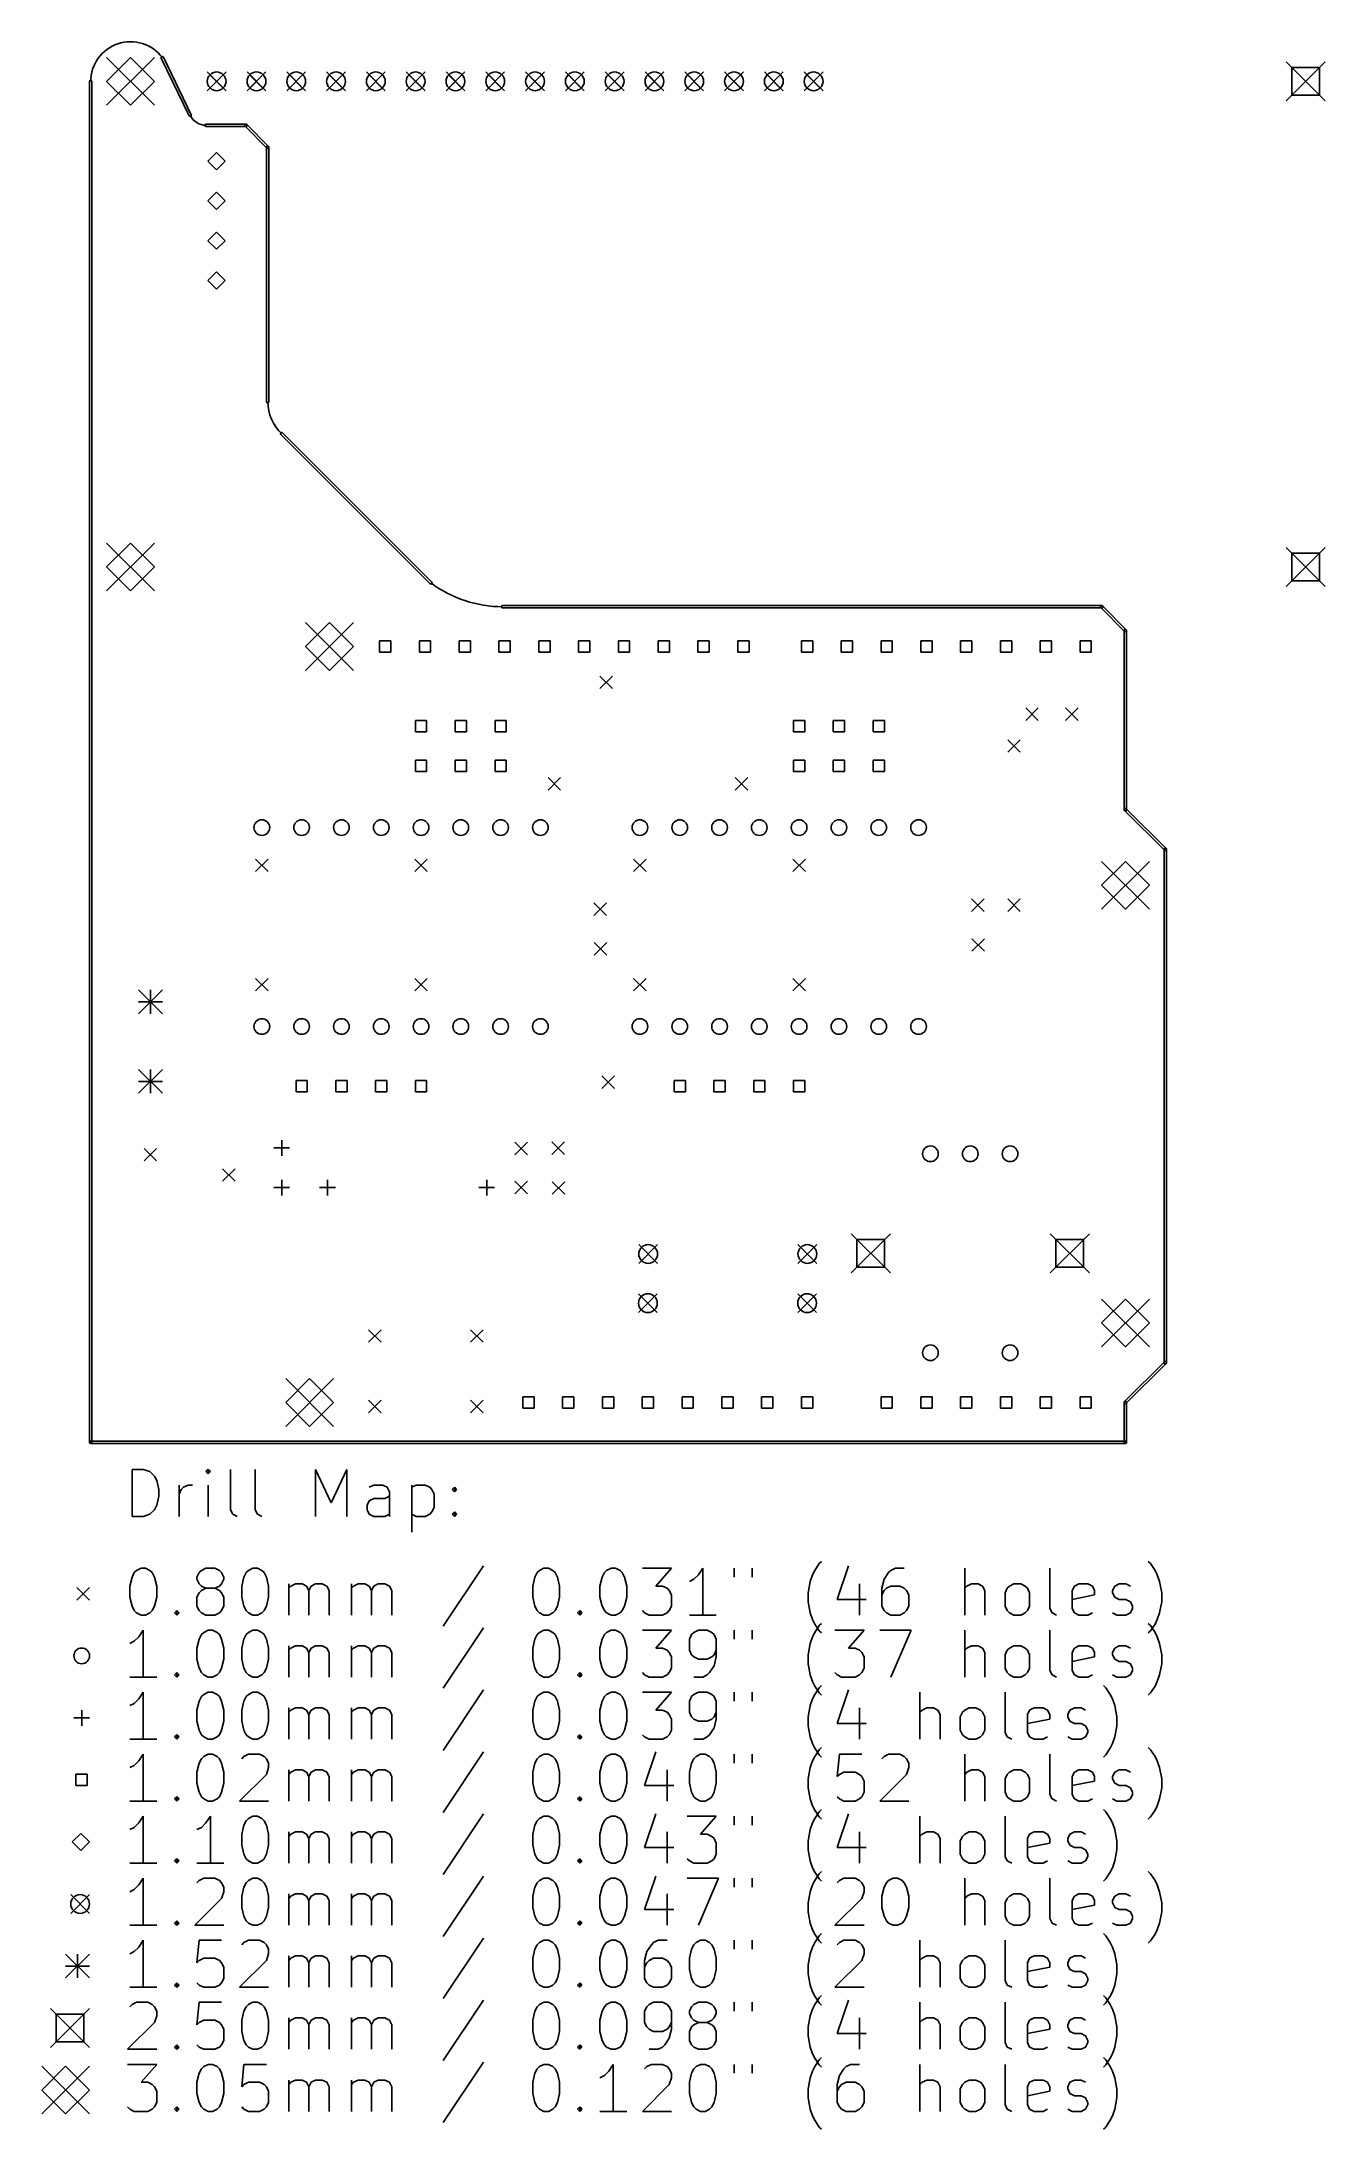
# Model space of a CAD drawing. Extents: x 108 to 190, y -170 to -37.
import ezdxf

# ---------------------------------------------------------------- set-up
doc = ezdxf.new("R2010")
doc.units = 0
doc.header["$MEASUREMENT"] = 0
doc.layers.add('BLACK', color=7, linetype='CONTINUOUS')

msp = doc.modelspace()

# ---------------------------------------------------------------- linework, layer by layer
at = {"layer": 'Black'}
for p, q in [((112.014, -37.9603), (115.062, -41.0083)), ((115.062, -37.9603), (112.014, -41.0083)), ((113.538, -37.9603), (112.014, -39.4843)), ((115.062, -39.4843), (113.538, -37.9603)), ((117.28, -41.6886), (115.502, -38.0056)), ((117.416, -41.6234), (115.638, -37.9404)), ((187.287, -38.2343), (189.787, -40.7343)), ((189.787, -38.2343), (187.287, -40.7343)), ((189.42, -38.6004), (187.653, -38.6004)), ((187.653, -38.6004), (187.653, -40.3682)), ((189.42, -40.3682), (189.42, -38.6004)), ((110.923, -126.365), (110.923, -39.497)), ((111.073, -126.365), (111.073, -39.497)), ((112.014, -39.4843), (113.538, -41.0083)), ((113.538, -41.0083), (115.062, -39.4843)), ((118.437, -38.8843), (119.637, -40.0843)), ((119.637, -38.8843), (118.437, -40.0843)), ((118.624, -39.097), (119.424, -39.897)), ((119.424, -39.097), (118.624, -39.897)), ((120.977, -38.8843), (122.177, -40.0843)), ((122.177, -38.8843), (120.977, -40.0843)), ((121.164, -39.097), (121.964, -39.897)), ((121.964, -39.097), (121.164, -39.897)), ((123.517, -38.8843), (124.717, -40.0843)), ((124.717, -38.8843), (123.517, -40.0843)), ((123.704, -39.097), (124.504, -39.897)), ((124.504, -39.097), (123.704, -39.897)), ((126.057, -38.8843), (127.257, -40.0843)), ((127.257, -38.8843), (126.057, -40.0843)), ((126.244, -39.097), (127.044, -39.897)), ((127.044, -39.097), (126.244, -39.897)), ((128.597, -38.8843), (129.797, -40.0843)), ((129.797, -38.8843), (128.597, -40.0843)), ((128.784, -39.097), (129.584, -39.897)), ((129.584, -39.097), (128.784, -39.897)), ((131.137, -38.8843), (132.337, -40.0843)), ((132.337, -38.8843), (131.137, -40.0843)), ((131.324, -39.097), (132.124, -39.897)), ((132.124, -39.097), (131.324, -39.897)), ((133.677, -38.8843), (134.877, -40.0843)), ((134.877, -38.8843), (133.677, -40.0843)), ((133.864, -39.097), (134.664, -39.897)), ((134.664, -39.097), (133.864, -39.897)), ((136.217, -38.8843), (137.417, -40.0843)), ((137.417, -38.8843), (136.217, -40.0843)), ((136.404, -39.097), (137.204, -39.897)), ((137.204, -39.097), (136.404, -39.897)), ((138.757, -38.8843), (139.957, -40.0843)), ((139.957, -38.8843), (138.757, -40.0843)), ((138.944, -39.097), (139.744, -39.897)), ((139.744, -39.097), (138.944, -39.897)), ((141.297, -38.8843), (142.497, -40.0843)), ((142.497, -38.8843), (141.297, -40.0843)), ((141.484, -39.097), (142.284, -39.897)), ((142.284, -39.097), (141.484, -39.897)), ((143.837, -38.8843), (145.037, -40.0843)), ((145.037, -38.8843), (143.837, -40.0843)), ((144.024, -39.097), (144.824, -39.897)), ((144.824, -39.097), (144.024, -39.897)), ((146.377, -38.8843), (147.577, -40.0843)), ((147.577, -38.8843), (146.377, -40.0843)), ((146.564, -39.097), (147.364, -39.897)), ((147.364, -39.097), (146.564, -39.897)), ((148.917, -38.8843), (150.117, -40.0843)), ((150.117, -38.8843), (148.917, -40.0843)), ((149.104, -39.097), (149.904, -39.897)), ((149.904, -39.097), (149.104, -39.897)), ((151.457, -38.8843), (152.657, -40.0843)), ((152.657, -38.8843), (151.457, -40.0843)), ((151.644, -39.097), (152.444, -39.897)), ((152.444, -39.097), (151.644, -39.897)), ((153.997, -38.8843), (155.197, -40.0843)), ((155.197, -38.8843), (153.997, -40.0843)), ((154.184, -39.097), (154.984, -39.897)), ((154.984, -39.097), (154.184, -39.897)), ((156.537, -38.8843), (157.737, -40.0843)), ((157.737, -38.8843), (156.537, -40.0843)), ((156.724, -39.097), (157.524, -39.897)), ((157.524, -39.097), (156.724, -39.897)), ((187.653, -40.3682), (189.42, -40.3682)), ((118.364, -42.216), (120.904, -42.216)), ((118.364, -42.366), (120.904, -42.366)), ((122.248, -43.741), (120.851, -42.344)), ((122.354, -43.635), (120.957, -42.238)), ((122.226, -59.944), (122.226, -43.688)), ((122.376, -59.944), (122.376, -43.688)), ((119.024, -44.027), (118.474, -44.577)), ((118.474, -44.577), (119.024, -45.127)), ((119.574, -44.577), (119.024, -44.027)), ((119.024, -45.127), (119.574, -44.577)), ((119.024, -46.567), (118.474, -47.117)), ((119.574, -47.117), (119.024, -46.567)), ((118.474, -47.117), (119.024, -47.667)), ((119.024, -47.667), (119.574, -47.117)), ((119.024, -49.107), (118.474, -49.657)), ((119.574, -49.657), (119.024, -49.107)), ((118.474, -49.657), (119.024, -50.207)), ((119.024, -50.207), (119.574, -49.657)), ((119.024, -51.647), (118.474, -52.197)), ((119.574, -52.197), (119.024, -51.647)), ((118.474, -52.197), (119.024, -52.747)), ((119.024, -52.747), (119.574, -52.197)), ((132.662, -71.554), (123.137, -62.029)), ((132.768, -71.448), (123.243, -61.923)), ((112.014, -68.961), (115.062, -72.009)), ((115.062, -68.961), (112.014, -72.009)), ((113.538, -68.961), (112.014, -70.485)), ((115.062, -70.485), (113.538, -68.961)), ((187.287, -69.235), (189.787, -71.735)), ((189.787, -69.235), (187.287, -71.735)), ((112.014, -70.485), (113.538, -72.009)), ((113.538, -72.009), (115.062, -70.485)), ((189.42, -69.6011), (187.653, -69.6011)), ((187.653, -69.6011), (187.653, -71.3689)), ((189.42, -71.3689), (189.42, -69.6011)), ((187.653, -71.3689), (189.42, -71.3689)), ((137.287, -72.95), (175.514, -72.95)), ((137.287, -73.1), (175.514, -73.1)), ((176.985, -74.602), (175.461, -73.078)), ((177.091, -74.496), (175.567, -72.972)), ((124.714, -74.041), (127.762, -77.089)), ((127.762, -74.041), (124.714, -77.089)), ((126.238, -74.041), (124.714, -75.565)), ((127.762, -75.565), (126.238, -74.041)), ((176.963, -85.979), (176.963, -74.549)), ((177.113, -85.979), (177.113, -74.549)), ((124.714, -75.565), (126.238, -77.089)), ((126.238, -77.089), (127.762, -75.565)), ((130.153, -75.2058), (129.435, -75.2058)), ((129.435, -75.2058), (129.435, -75.9242)), ((129.435, -75.9242), (130.153, -75.9242)), ((130.153, -75.9242), (130.153, -75.2058)), ((132.693, -75.2058), (131.975, -75.2058)), ((131.975, -75.2058), (131.975, -75.9242)), ((131.975, -75.9242), (132.693, -75.9242)), ((132.693, -75.9242), (132.693, -75.2058)), ((135.233, -75.2058), (134.515, -75.2058)), ((134.515, -75.2058), (134.515, -75.9242)), ((134.515, -75.9242), (135.233, -75.9242)), ((135.233, -75.9242), (135.233, -75.2058)), ((137.773, -75.2058), (137.055, -75.2058)), ((137.055, -75.2058), (137.055, -75.9242)), ((137.055, -75.9242), (137.773, -75.9242)), ((137.773, -75.9242), (137.773, -75.2058)), ((140.313, -75.2058), (139.595, -75.2058)), ((139.595, -75.2058), (139.595, -75.9242)), ((139.595, -75.9242), (140.313, -75.9242)), ((140.313, -75.9242), (140.313, -75.2058)), ((142.853, -75.2058), (142.135, -75.2058)), ((142.135, -75.2058), (142.135, -75.9242)), ((142.135, -75.9242), (142.853, -75.9242)), ((142.853, -75.9242), (142.853, -75.2058)), ((145.393, -75.2058), (144.675, -75.2058)), ((144.675, -75.2058), (144.675, -75.9242)), ((144.675, -75.9242), (145.393, -75.9242)), ((145.393, -75.9242), (145.393, -75.2058)), ((147.933, -75.2058), (147.215, -75.2058)), ((147.215, -75.2058), (147.215, -75.9242)), ((147.215, -75.9242), (147.933, -75.9242)), ((147.933, -75.9242), (147.933, -75.2058)), ((150.473, -75.2058), (149.755, -75.2058)), ((149.755, -75.2058), (149.755, -75.9242)), ((149.755, -75.9242), (150.473, -75.9242)), ((150.473, -75.9242), (150.473, -75.2058)), ((153.013, -75.2058), (152.295, -75.2058)), ((152.295, -75.2058), (152.295, -75.9242)), ((152.295, -75.9242), (153.013, -75.9242)), ((153.013, -75.9242), (153.013, -75.2058)), ((157.077, -75.2058), (156.359, -75.2058)), ((156.359, -75.2058), (156.359, -75.9242)), ((156.359, -75.9242), (157.077, -75.9242)), ((157.077, -75.9242), (157.077, -75.2058)), ((159.617, -75.2058), (158.899, -75.2058)), ((158.899, -75.2058), (158.899, -75.9242)), ((158.899, -75.9242), (159.617, -75.9242)), ((159.617, -75.9242), (159.617, -75.2058)), ((162.157, -75.2058), (161.439, -75.2058)), ((161.439, -75.2058), (161.439, -75.9242)), ((161.439, -75.9242), (162.157, -75.9242)), ((162.157, -75.9242), (162.157, -75.2058)), ((164.697, -75.2058), (163.979, -75.2058)), ((163.979, -75.2058), (163.979, -75.9242)), ((163.979, -75.9242), (164.697, -75.9242)), ((164.697, -75.9242), (164.697, -75.2058)), ((167.237, -75.2058), (166.519, -75.2058)), ((166.519, -75.2058), (166.519, -75.9242)), ((166.519, -75.9242), (167.237, -75.9242)), ((167.237, -75.9242), (167.237, -75.2058)), ((169.777, -75.2058), (169.059, -75.2058)), ((169.059, -75.2058), (169.059, -75.9242)), ((169.059, -75.9242), (169.777, -75.9242)), ((169.777, -75.9242), (169.777, -75.2058)), ((172.317, -75.2058), (171.599, -75.2058)), ((171.599, -75.2058), (171.599, -75.9242)), ((171.599, -75.9242), (172.317, -75.9242)), ((172.317, -75.9242), (172.317, -75.2058)), ((174.857, -75.2058), (174.139, -75.2058)), ((174.139, -75.2058), (174.139, -75.9242)), ((174.139, -75.9242), (174.857, -75.9242)), ((174.857, -75.9242), (174.857, -75.2058)), ((143.491, -77.451), (144.291, -78.251)), ((144.291, -77.451), (143.491, -78.251)), ((170.669, -79.483), (171.469, -80.283)), ((171.469, -79.483), (170.669, -80.283)), ((173.209, -79.483), (174.009, -80.283)), ((174.009, -79.483), (173.209, -80.283)), ((132.439, -80.2858), (131.721, -80.2858)), ((131.721, -80.2858), (131.721, -81.0042)), ((131.721, -81.0042), (132.439, -81.0042)), ((132.439, -81.0042), (132.439, -80.2858)), ((134.979, -80.2858), (134.261, -80.2858)), ((134.261, -80.2858), (134.261, -81.0042)), ((134.261, -81.0042), (134.979, -81.0042)), ((134.979, -81.0042), (134.979, -80.2858)), ((137.519, -80.2858), (136.801, -80.2858)), ((136.801, -80.2858), (136.801, -81.0042)), ((136.801, -81.0042), (137.519, -81.0042)), ((137.519, -81.0042), (137.519, -80.2858)), ((156.569, -80.2858), (155.851, -80.2858)), ((155.851, -80.2858), (155.851, -81.0042)), ((155.851, -81.0042), (156.569, -81.0042)), ((156.569, -81.0042), (156.569, -80.2858)), ((159.109, -80.2858), (158.391, -80.2858)), ((158.391, -80.2858), (158.391, -81.0042)), ((158.391, -81.0042), (159.109, -81.0042)), ((159.109, -81.0042), (159.109, -80.2858)), ((161.649, -80.2858), (160.931, -80.2858)), ((160.931, -80.2858), (160.931, -81.0042)), ((160.931, -81.0042), (161.649, -81.0042)), ((161.649, -81.0042), (161.649, -80.2858)), ((169.526, -81.515), (170.326, -82.315)), ((170.326, -81.515), (169.526, -82.315)), ((132.439, -82.8258), (131.721, -82.8258)), ((131.721, -82.8258), (131.721, -83.5442)), ((131.721, -83.5442), (132.439, -83.5442)), ((132.439, -83.5442), (132.439, -82.8258)), ((134.979, -82.8258), (134.261, -82.8258)), ((134.261, -82.8258), (134.261, -83.5442)), ((134.261, -83.5442), (134.979, -83.5442)), ((134.979, -83.5442), (134.979, -82.8258)), ((137.519, -82.8258), (136.801, -82.8258)), ((136.801, -82.8258), (136.801, -83.5442)), ((136.801, -83.5442), (137.519, -83.5442)), ((137.519, -83.5442), (137.519, -82.8258)), ((140.189, -83.928), (140.989, -84.728)), ((140.989, -83.928), (140.189, -84.728)), ((152.127, -83.928), (152.927, -84.728)), ((152.927, -83.928), (152.127, -84.728)), ((156.569, -82.8258), (155.851, -82.8258)), ((155.851, -82.8258), (155.851, -83.5442)), ((155.851, -83.5442), (156.569, -83.5442)), ((156.569, -83.5442), (156.569, -82.8258)), ((159.109, -82.8258), (158.391, -82.8258)), ((158.391, -82.8258), (158.391, -83.5442)), ((158.391, -83.5442), (159.109, -83.5442)), ((159.109, -83.5442), (159.109, -82.8258)), ((161.649, -82.8258), (160.931, -82.8258)), ((160.931, -82.8258), (160.931, -83.5442)), ((160.931, -83.5442), (161.649, -83.5442)), ((161.649, -83.5442), (161.649, -82.8258)), ((179.525, -88.572), (176.985, -86.032)), ((179.631, -88.466), (177.091, -85.926)), ((121.52, -89.135), (122.32, -89.935)), ((122.32, -89.135), (121.52, -89.935)), ((131.68, -89.135), (132.48, -89.935)), ((132.48, -89.135), (131.68, -89.935)), ((145.65, -89.135), (146.45, -89.935)), ((146.45, -89.135), (145.65, -89.935)), ((155.81, -89.135), (156.61, -89.935)), ((156.61, -89.135), (155.81, -89.935)), ((175.514, -89.281), (178.562, -92.329)), ((178.562, -89.281), (175.514, -92.329)), ((177.038, -89.281), (175.514, -90.805)), ((178.562, -90.805), (177.038, -89.281)), ((179.503, -121.285), (179.503, -88.519)), ((179.653, -121.285), (179.653, -88.519)), ((143.11, -91.929), (143.91, -92.729)), ((143.91, -91.929), (143.11, -92.729)), ((167.215, -91.675), (168.015, -92.475)), ((168.015, -91.675), (167.215, -92.475)), ((169.526, -91.675), (170.326, -92.475)), ((170.326, -91.675), (169.526, -92.475)), ((175.514, -90.805), (177.038, -92.329)), ((177.038, -92.329), (178.562, -90.805)), ((143.135, -94.469), (143.935, -95.269)), ((143.935, -94.469), (143.135, -95.269)), ((167.24, -94.215), (168.04, -95.015)), ((168.04, -94.215), (167.24, -95.015)), ((121.52, -96.755), (122.32, -97.555)), ((122.32, -96.755), (121.52, -97.555)), ((131.68, -96.755), (132.48, -97.555)), ((132.48, -96.755), (131.68, -97.555)), ((145.65, -96.755), (146.45, -97.555)), ((146.45, -96.755), (145.65, -97.555)), ((155.81, -96.755), (156.61, -97.555)), ((156.61, -96.755), (155.81, -97.555)), ((114.046, -97.483), (115.57, -99.007)), ((115.57, -97.483), (114.046, -99.007)), ((114.046, -98.245), (115.57, -98.245)), ((114.808, -97.483), (114.808, -99.007)), ((114.046, -102.563), (115.57, -104.087)), ((115.57, -102.563), (114.046, -104.087)), ((114.808, -102.563), (114.808, -104.087)), ((114.046, -103.325), (115.57, -103.325)), ((124.819, -103.273), (124.101, -103.273)), ((124.101, -103.273), (124.101, -103.991)), ((124.819, -103.991), (124.819, -103.273)), ((127.359, -103.273), (126.641, -103.273)), ((126.641, -103.273), (126.641, -103.991)), ((127.359, -103.991), (127.359, -103.273)), ((129.899, -103.273), (129.181, -103.273)), ((129.181, -103.273), (129.181, -103.991)), ((129.899, -103.991), (129.899, -103.273)), ((132.439, -103.273), (131.721, -103.273)), ((131.721, -103.273), (131.721, -103.991)), ((132.439, -103.991), (132.439, -103.273)), ((143.618, -102.978), (144.418, -103.778)), ((144.418, -102.978), (143.618, -103.778)), ((148.949, -103.273), (148.231, -103.273)), ((148.231, -103.273), (148.231, -103.991)), ((148.949, -103.991), (148.949, -103.273)), ((151.489, -103.273), (150.771, -103.273)), ((150.771, -103.273), (150.771, -103.991)), ((151.489, -103.991), (151.489, -103.273)), ((154.029, -103.273), (153.311, -103.273)), ((153.311, -103.273), (153.311, -103.991)), ((154.029, -103.991), (154.029, -103.273)), ((156.569, -103.273), (155.851, -103.273)), ((155.851, -103.273), (155.851, -103.991)), ((156.569, -103.991), (156.569, -103.273)), ((124.101, -103.991), (124.819, -103.991)), ((126.641, -103.991), (127.359, -103.991)), ((129.181, -103.991), (129.899, -103.991)), ((131.721, -103.991), (132.439, -103.991)), ((148.231, -103.991), (148.949, -103.991)), ((150.771, -103.991), (151.489, -103.991)), ((153.311, -103.991), (154.029, -103.991)), ((155.851, -103.991), (156.569, -103.991)), ((114.408, -107.605), (115.208, -108.405)), ((115.208, -107.605), (114.408, -108.405)), ((122.69, -107.569), (123.69, -107.569)), ((123.19, -107.069), (123.19, -108.069)), ((138.066, -107.205), (138.866, -108.005)), ((138.866, -107.205), (138.066, -108.005)), ((140.431, -107.195), (141.231, -107.995)), ((141.231, -107.195), (140.431, -107.995)), ((119.408, -108.905), (120.208, -109.705)), ((120.208, -108.905), (119.408, -109.705)), ((122.69, -110.109), (123.69, -110.109)), ((123.19, -109.609), (123.19, -110.609)), ((125.611, -110.109), (126.611, -110.109)), ((126.111, -109.609), (126.111, -110.609)), ((135.771, -110.109), (136.771, -110.109)), ((136.271, -109.609), (136.271, -110.609)), ((138.066, -109.705), (138.866, -110.505)), ((138.866, -109.705), (138.066, -110.505)), ((140.456, -109.735), (141.256, -110.535)), ((141.256, -109.735), (140.456, -110.535)), ((159.532, -113.05), (162.032, -115.55)), ((162.032, -113.05), (159.532, -115.55)), ((172.232, -113.05), (174.732, -115.55)), ((174.732, -113.05), (172.232, -115.55)), ((145.978, -113.745), (147.178, -114.945)), ((147.178, -113.745), (145.978, -114.945)), ((156.138, -113.745), (157.338, -114.945)), ((157.338, -113.745), (156.138, -114.945)), ((161.666, -113.416), (159.898, -113.416)), ((159.898, -113.416), (159.898, -115.184)), ((161.666, -115.184), (161.666, -113.416)), ((174.366, -113.416), (172.598, -113.416)), ((172.598, -113.416), (172.598, -115.184)), ((174.366, -115.184), (174.366, -113.416)), ((159.898, -115.184), (161.666, -115.184)), ((172.598, -115.184), (174.366, -115.184)), ((145.958, -116.885), (147.158, -118.085)), ((147.158, -116.885), (145.958, -118.085)), ((156.118, -116.885), (157.318, -118.085)), ((157.318, -116.885), (156.118, -118.085)), ((175.514, -117.221), (178.562, -120.269)), ((178.562, -117.221), (175.514, -120.269)), ((177.038, -117.221), (175.514, -118.745)), ((178.562, -118.745), (177.038, -117.221)), ((128.736, -119.179), (129.536, -119.979)), ((129.536, -119.179), (128.736, -119.979)), ((135.236, -119.179), (136.036, -119.979)), ((136.036, -119.179), (135.236, -119.979)), ((175.514, -118.745), (177.038, -120.269)), ((177.038, -120.269), (178.562, -118.745)), ((176.985, -123.772), (179.525, -121.232)), ((123.444, -122.301), (126.492, -125.349)), ((126.492, -122.301), (123.444, -125.349)), ((124.968, -122.301), (123.444, -123.825)), ((126.492, -123.825), (124.968, -122.301)), ((177.091, -123.878), (179.631, -121.338)), ((123.444, -123.825), (124.968, -125.349)), ((124.968, -125.349), (126.492, -123.825)), ((128.736, -123.679), (129.536, -124.479)), ((129.536, -123.679), (128.736, -124.479)), ((135.236, -123.679), (136.036, -124.479)), ((136.036, -123.679), (135.236, -124.479)), ((139.297, -123.466), (138.579, -123.466)), ((138.579, -123.466), (138.579, -124.184)), ((139.297, -124.184), (139.297, -123.466)), ((141.837, -123.466), (141.119, -123.466)), ((141.119, -123.466), (141.119, -124.184)), ((141.837, -124.184), (141.837, -123.466)), ((144.377, -123.466), (143.659, -123.466)), ((143.659, -123.466), (143.659, -124.184)), ((144.377, -124.184), (144.377, -123.466)), ((146.917, -123.466), (146.199, -123.466)), ((146.199, -123.466), (146.199, -124.184)), ((146.917, -124.184), (146.917, -123.466)), ((149.457, -123.466), (148.739, -123.466)), ((148.739, -123.466), (148.739, -124.184)), ((149.457, -124.184), (149.457, -123.466)), ((151.997, -123.466), (151.279, -123.466)), ((151.279, -123.466), (151.279, -124.184)), ((151.997, -124.184), (151.997, -123.466)), ((154.537, -123.466), (153.819, -123.466)), ((153.819, -123.466), (153.819, -124.184)), ((154.537, -124.184), (154.537, -123.466)), ((157.077, -123.466), (156.359, -123.466)), ((156.359, -123.466), (156.359, -124.184)), ((157.077, -124.184), (157.077, -123.466)), ((162.157, -123.466), (161.439, -123.466)), ((161.439, -123.466), (161.439, -124.184)), ((162.157, -124.184), (162.157, -123.466)), ((164.697, -123.466), (163.979, -123.466)), ((163.979, -123.466), (163.979, -124.184)), ((164.697, -124.184), (164.697, -123.466)), ((167.237, -123.466), (166.519, -123.466)), ((166.519, -123.466), (166.519, -124.184)), ((167.237, -124.184), (167.237, -123.466)), ((169.777, -123.466), (169.059, -123.466)), ((169.059, -123.466), (169.059, -124.184)), ((169.777, -124.184), (169.777, -123.466)), ((172.317, -123.466), (171.599, -123.466)), ((171.599, -123.466), (171.599, -124.184)), ((172.317, -124.184), (172.317, -123.466)), ((174.857, -123.466), (174.139, -123.466)), ((174.139, -123.466), (174.139, -124.184)), ((174.857, -124.184), (174.857, -123.466)), ((176.963, -126.365), (176.963, -123.825)), ((177.113, -126.365), (177.113, -123.825)), ((138.579, -124.184), (139.297, -124.184)), ((141.119, -124.184), (141.837, -124.184)), ((143.659, -124.184), (144.377, -124.184)), ((146.199, -124.184), (146.917, -124.184)), ((148.739, -124.184), (149.457, -124.184)), ((151.279, -124.184), (151.997, -124.184)), ((153.819, -124.184), (154.537, -124.184)), ((156.359, -124.184), (157.077, -124.184)), ((161.439, -124.184), (162.157, -124.184)), ((163.979, -124.184), (164.697, -124.184)), ((166.519, -124.184), (167.237, -124.184)), ((169.059, -124.184), (169.777, -124.184)), ((171.599, -124.184), (172.317, -124.184)), ((174.139, -124.184), (174.857, -124.184)), ((110.998, -126.29), (177.038, -126.29)), ((110.998, -126.44), (177.038, -126.44)), ((113.637, -131.097), (113.637, -128.097)), ((113.637, -128.097), (114.352, -128.097)), ((114.352, -128.097), (114.78, -128.24)), ((114.78, -128.24), (115.066, -128.526)), ((115.066, -128.526), (115.209, -128.811)), ((115.209, -128.811), (115.352, -129.383)), ((116.637, -131.097), (116.637, -129.097)), ((116.78, -129.383), (116.923, -129.24)), ((116.923, -129.24), (117.209, -129.097)), ((117.209, -129.097), (117.494, -129.097)), ((118.494, -128.097), (118.352, -128.24)), ((118.352, -128.24), (118.494, -128.383)), ((118.637, -128.24), (118.494, -128.097)), ((118.494, -128.097), (118.494, -128.383)), ((118.494, -128.383), (118.637, -128.24)), ((118.494, -131.097), (118.494, -129.097)), ((119.923, -130.669), (119.923, -128.097)), ((121.494, -130.669), (121.494, -128.097)), ((125.352, -131.097), (125.352, -128.097)), ((125.352, -128.097), (126.352, -130.24)), ((126.352, -130.24), (127.352, -128.097)), ((127.352, -128.097), (127.352, -131.097)), ((129.066, -129.097), (128.78, -129.24)), ((129.637, -129.097), (129.066, -129.097)), ((129.923, -129.24), (129.637, -129.097)), ((130.066, -129.526), (129.923, -129.24)), ((131.494, -129.097), (131.494, -132.097)), ((131.494, -129.24), (131.78, -129.097)), ((131.78, -129.097), (132.352, -129.097)), ((132.352, -129.097), (132.637, -129.24)), ((132.637, -129.24), (132.78, -129.383)), ((134.066, -129.383), (134.209, -129.24)), ((134.209, -129.24), (134.352, -129.383)), ((134.209, -129.24), (134.209, -129.526)), ((115.209, -130.383), (115.066, -130.669)), ((115.352, -129.811), (115.209, -130.383)), ((115.352, -129.383), (115.352, -129.811)), ((116.637, -129.669), (116.78, -129.383)), ((128.637, -130.383), (128.78, -130.097)), ((128.637, -130.669), (128.637, -130.383)), ((128.78, -130.097), (129.066, -129.954)), ((129.066, -129.954), (129.78, -129.954)), ((129.78, -129.954), (130.066, -129.811)), ((130.066, -131.097), (130.066, -129.526)), ((132.78, -129.383), (132.923, -129.669)), ((132.923, -130.526), (132.78, -130.811)), ((132.923, -129.669), (132.923, -130.526)), ((134.209, -129.526), (134.066, -129.383)), ((134.352, -129.383), (134.209, -129.526)), ((114.352, -131.097), (113.637, -131.097)), ((114.78, -130.954), (114.352, -131.097)), ((115.066, -130.669), (114.78, -130.954)), ((120.066, -130.954), (119.923, -130.669)), ((120.352, -131.097), (120.066, -130.954)), ((121.637, -130.954), (121.494, -130.669)), ((121.923, -131.097), (121.637, -130.954)), ((128.78, -130.954), (128.637, -130.669)), ((129.066, -131.097), (128.78, -130.954)), ((129.78, -131.097), (129.066, -131.097)), ((130.066, -130.954), (129.78, -131.097)), ((131.78, -131.097), (131.494, -130.954)), ((132.352, -131.097), (131.78, -131.097)), ((132.637, -130.954), (132.352, -131.097)), ((132.78, -130.811), (132.637, -130.954)), ((134.066, -130.954), (134.209, -130.811)), ((134.209, -131.097), (134.066, -130.954)), ((134.209, -130.811), (134.352, -130.954)), ((134.209, -130.811), (134.209, -131.097)), ((134.352, -130.954), (134.209, -131.097)), ((113.78, -134.683), (113.923, -134.54)), ((113.923, -134.54), (114.209, -134.397)), ((114.209, -134.397), (114.494, -134.397)), ((114.494, -134.397), (114.78, -134.54)), ((114.78, -134.54), (114.923, -134.683)), ((117.923, -134.683), (118.066, -134.54)), ((118.066, -134.54), (118.352, -134.397)), ((118.352, -134.397), (118.923, -134.397)), ((118.923, -134.397), (119.209, -134.54)), ((119.209, -134.54), (119.352, -134.683)), ((120.923, -134.683), (121.066, -134.54)), ((121.066, -134.54), (121.352, -134.397)), ((121.352, -134.397), (121.637, -134.397)), ((121.637, -134.397), (121.923, -134.54)), ((121.923, -134.54), (122.066, -134.683)), ((136.066, -134.254), (133.494, -138.111)), ((139.494, -134.683), (139.637, -134.54)), ((139.637, -134.54), (139.923, -134.397)), ((139.923, -134.397), (140.209, -134.397)), ((140.209, -134.397), (140.494, -134.54)), ((140.494, -134.54), (140.637, -134.683)), ((143.78, -134.683), (143.923, -134.54)), ((143.923, -134.54), (144.209, -134.397)), ((144.209, -134.397), (144.494, -134.397)), ((144.494, -134.397), (144.78, -134.54)), ((144.78, -134.54), (144.923, -134.683)), ((146.209, -134.397), (148.066, -134.397)), ((148.066, -134.397), (147.066, -135.54)), ((150.066, -134.397), (149.78, -134.826)), ((150.066, -137.397), (150.066, -134.397)), ((152.066, -134.397), (152.066, -134.969)), ((153.209, -134.397), (153.209, -134.969)), ((157.066, -134.826), (157.209, -134.54)), ((157.209, -134.54), (157.494, -134.111)), ((157.494, -134.111), (157.637, -133.969)), ((159.352, -134.254), (158.637, -136.397)), ((162.066, -134.54), (161.923, -134.683)), ((162.352, -134.397), (162.066, -134.54)), ((162.923, -134.397), (162.352, -134.397)), ((166.78, -137.397), (166.78, -134.397)), ((172.209, -136.969), (172.209, -134.397)), ((178.637, -134.111), (178.494, -133.969)), ((178.923, -134.54), (178.637, -134.111)), ((179.066, -134.826), (178.923, -134.54)), ((110.123, -135.64), (110.923, -136.44)), ((110.923, -135.64), (110.123, -136.44)), ((113.494, -135.54), (113.637, -134.969)), ((113.494, -136.254), (113.494, -135.54)), ((113.637, -134.969), (113.78, -134.683)), ((114.923, -134.683), (115.066, -134.969)), ((115.066, -134.969), (115.209, -135.54)), ((115.209, -135.54), (115.209, -136.254)), ((117.78, -134.969), (117.923, -134.683)), ((117.78, -135.111), (117.78, -134.969)), ((117.923, -135.397), (117.78, -135.111)), ((118.066, -135.54), (117.923, -135.397)), ((118.066, -135.826), (117.923, -135.969)), ((118.352, -135.683), (118.066, -135.54)), ((118.352, -135.683), (118.066, -135.826)), ((118.923, -135.683), (118.352, -135.683)), ((119.209, -135.54), (118.923, -135.683)), ((119.209, -135.826), (118.923, -135.683)), ((119.352, -135.397), (119.209, -135.54)), ((119.352, -135.969), (119.209, -135.826)), ((119.352, -134.683), (119.494, -134.969)), ((119.494, -135.111), (119.352, -135.397)), ((119.494, -134.969), (119.494, -135.111)), ((120.637, -135.54), (120.78, -134.969)), ((120.637, -136.254), (120.637, -135.54)), ((120.78, -134.969), (120.923, -134.683)), ((122.066, -134.683), (122.209, -134.969)), ((122.209, -134.969), (122.352, -135.54)), ((122.352, -135.54), (122.352, -136.254)), ((123.637, -137.397), (123.637, -135.397)), ((123.637, -135.683), (123.78, -135.54)), ((123.78, -135.54), (124.066, -135.397)), ((124.066, -135.397), (124.494, -135.397)), ((124.494, -135.397), (124.78, -135.54)), ((124.78, -135.54), (124.923, -135.826)), ((124.923, -135.826), (125.066, -135.54)), ((124.923, -135.826), (124.923, -137.397)), ((125.066, -135.54), (125.352, -135.397)), ((125.352, -135.397), (125.78, -135.397)), ((125.78, -135.397), (126.066, -135.54)), ((126.066, -135.54), (126.209, -135.826)), ((126.209, -135.826), (126.209, -137.397)), ((127.637, -137.397), (127.637, -135.397)), ((127.637, -135.683), (127.78, -135.54)), ((127.78, -135.54), (128.066, -135.397)), ((128.066, -135.397), (128.494, -135.397)), ((128.494, -135.397), (128.78, -135.54)), ((128.78, -135.54), (128.923, -135.826)), ((128.923, -135.826), (129.066, -135.54)), ((128.923, -135.826), (128.923, -137.397)), ((129.066, -135.54), (129.352, -135.397)), ((129.352, -135.397), (129.78, -135.397)), ((129.78, -135.397), (130.066, -135.54)), ((130.066, -135.54), (130.209, -135.826)), ((130.209, -135.826), (130.209, -137.397)), ((139.209, -135.54), (139.352, -134.969)), ((139.209, -136.254), (139.209, -135.54)), ((139.352, -134.969), (139.494, -134.683)), ((140.637, -134.683), (140.78, -134.969)), ((140.78, -134.969), (140.923, -135.54)), ((140.923, -135.54), (140.923, -136.254)), ((143.494, -135.54), (143.637, -134.969)), ((143.494, -136.254), (143.494, -135.54)), ((143.637, -134.969), (143.78, -134.683)), ((144.923, -134.683), (145.066, -134.969)), ((145.066, -134.969), (145.209, -135.54)), ((145.209, -135.54), (145.209, -136.254)), ((147.066, -135.54), (147.494, -135.54)), ((147.494, -135.54), (147.78, -135.683)), ((147.78, -135.683), (147.923, -135.826)), ((147.923, -135.826), (148.066, -136.111)), ((149.494, -135.111), (149.209, -135.254)), ((149.78, -134.826), (149.494, -135.111)), ((156.78, -135.969), (156.923, -135.254)), ((156.923, -135.254), (157.066, -134.826)), ((160.066, -135.397), (160.066, -137.397)), ((161.637, -135.111), (161.494, -135.683)), ((161.494, -135.683), (161.494, -136.826)), ((161.637, -135.826), (161.494, -136.111)), ((161.923, -134.683), (161.637, -135.111)), ((161.78, -135.683), (161.637, -135.826)), ((162.066, -135.54), (161.78, -135.683)), ((162.637, -135.54), (162.066, -135.54)), ((162.923, -135.683), (162.637, -135.54)), ((163.066, -135.826), (162.923, -135.683)), ((163.209, -136.111), (163.066, -135.826)), ((166.923, -135.54), (166.78, -135.683)), ((167.209, -135.397), (166.923, -135.54)), ((167.637, -135.397), (167.209, -135.397)), ((167.923, -135.54), (167.637, -135.397)), ((168.066, -135.826), (167.923, -135.54)), ((168.066, -137.397), (168.066, -135.826)), ((169.352, -135.969), (169.494, -135.683)), ((169.494, -135.683), (169.637, -135.54)), ((169.637, -135.54), (169.923, -135.397)), ((169.923, -135.397), (170.352, -135.397)), ((170.352, -135.397), (170.637, -135.54)), ((170.637, -135.54), (170.78, -135.683)), ((170.78, -135.683), (170.923, -135.969)), ((173.637, -135.826), (173.78, -135.54)), ((173.637, -136.969), (173.637, -135.826)), ((173.78, -135.54), (174.066, -135.397)), ((174.066, -135.397), (174.637, -135.397)), ((174.637, -135.397), (174.923, -135.54)), ((174.923, -135.54), (175.066, -135.826)), ((175.066, -135.826), (175.066, -136.111)), ((176.209, -135.826), (176.352, -135.54)), ((176.209, -135.969), (176.209, -135.826)), ((176.352, -135.54), (176.637, -135.397)), ((176.637, -135.397), (177.066, -135.397)), ((177.066, -135.397), (177.352, -135.54)), ((179.209, -135.254), (179.066, -134.826)), ((179.352, -135.969), (179.209, -135.254)), ((113.637, -136.826), (113.494, -136.254)), ((113.78, -137.111), (113.637, -136.826)), ((113.923, -137.254), (113.78, -137.111)), ((114.209, -137.397), (113.923, -137.254)), ((114.78, -137.254), (114.494, -137.397)), ((114.923, -137.111), (114.78, -137.254)), ((115.066, -136.826), (114.923, -137.111)), ((115.209, -136.254), (115.066, -136.826)), ((116.352, -137.254), (116.494, -137.111)), ((116.494, -137.397), (116.352, -137.254)), ((116.494, -137.111), (116.637, -137.254)), ((116.494, -137.111), (116.494, -137.397)), ((116.637, -137.254), (116.494, -137.397)), ((117.923, -135.969), (117.78, -136.254)), ((117.78, -136.254), (117.78, -136.826)), ((117.78, -136.826), (117.923, -137.111)), ((117.923, -137.111), (118.066, -137.254)), ((118.066, -137.254), (118.352, -137.397)), ((118.923, -137.397), (119.209, -137.254)), ((119.209, -137.254), (119.352, -137.111)), ((119.494, -136.254), (119.352, -135.969)), ((119.352, -137.111), (119.494, -136.826)), ((119.494, -136.826), (119.494, -136.254)), ((120.78, -136.826), (120.637, -136.254)), ((120.923, -137.111), (120.78, -136.826)), ((121.066, -137.254), (120.923, -137.111)), ((121.352, -137.397), (121.066, -137.254)), ((121.923, -137.254), (121.637, -137.397)), ((122.066, -137.111), (121.923, -137.254)), ((122.209, -136.826), (122.066, -137.111)), ((122.352, -136.254), (122.209, -136.826)), ((139.352, -136.826), (139.209, -136.254)), ((139.494, -137.111), (139.352, -136.826)), ((139.637, -137.254), (139.494, -137.111)), ((139.923, -137.397), (139.637, -137.254)), ((140.494, -137.254), (140.209, -137.397)), ((140.637, -137.111), (140.494, -137.254)), ((140.78, -136.826), (140.637, -137.111)), ((140.923, -136.254), (140.78, -136.826)), ((142.066, -137.254), (142.209, -137.111)), ((142.209, -137.397), (142.066, -137.254)), ((142.209, -137.111), (142.352, -137.254)), ((142.209, -137.111), (142.209, -137.397)), ((142.352, -137.254), (142.209, -137.397)), ((143.637, -136.826), (143.494, -136.254)), ((143.78, -137.111), (143.637, -136.826)), ((143.923, -137.254), (143.78, -137.111)), ((144.209, -137.397), (143.923, -137.254)), ((144.78, -137.254), (144.494, -137.397)), ((144.923, -137.111), (144.78, -137.254)), ((145.066, -136.826), (144.923, -137.111)), ((145.209, -136.254), (145.066, -136.826)), ((146.352, -137.254), (146.209, -137.111)), ((146.637, -137.397), (146.352, -137.254)), ((147.78, -137.254), (147.494, -137.397)), ((147.923, -137.111), (147.78, -137.254)), ((148.066, -136.826), (147.923, -137.111)), ((148.066, -136.111), (148.066, -136.826)), ((156.78, -136.54), (156.78, -135.969)), ((156.923, -137.254), (156.78, -136.54)), ((157.066, -137.683), (156.923, -137.254)), ((158.637, -136.397), (160.494, -136.397)), ((161.494, -136.826), (161.637, -137.111)), ((161.637, -137.111), (161.78, -137.254)), ((161.78, -137.254), (162.066, -137.397)), ((162.637, -137.397), (162.923, -137.254)), ((162.923, -137.254), (163.066, -137.111)), ((163.066, -137.111), (163.209, -136.826)), ((163.209, -136.826), (163.209, -136.111)), ((169.352, -136.826), (169.352, -135.969)), ((169.494, -137.111), (169.352, -136.826)), ((169.637, -137.254), (169.494, -137.111)), ((169.923, -137.397), (169.637, -137.254)), ((170.637, -137.254), (170.352, -137.397)), ((170.78, -137.111), (170.637, -137.254)), ((170.923, -136.826), (170.78, -137.111)), ((170.923, -135.969), (170.923, -136.826)), ((172.352, -137.254), (172.209, -136.969)), ((172.637, -137.397), (172.352, -137.254)), ((175.066, -136.111), (173.637, -136.397)), ((173.78, -137.254), (173.637, -136.969)), ((174.066, -137.397), (173.78, -137.254)), ((174.923, -137.254), (174.637, -137.397)), ((176.352, -136.254), (176.209, -135.969)), ((176.209, -137.254), (176.494, -137.397)), ((176.637, -136.397), (176.352, -136.254)), ((177.066, -136.397), (176.637, -136.397)), ((177.352, -136.54), (177.066, -136.397)), ((177.066, -137.397), (177.352, -137.254)), ((177.494, -136.826), (177.352, -136.54)), ((177.352, -137.254), (177.494, -136.969)), ((177.494, -136.969), (177.494, -136.826)), ((179.066, -137.683), (179.209, -137.254)), ((179.209, -137.254), (179.352, -136.54)), ((179.352, -136.54), (179.352, -135.969)), ((114.352, -138.357), (114.066, -138.786)), ((114.494, -137.397), (114.209, -137.397)), ((114.352, -141.357), (114.352, -138.357)), ((118.066, -138.643), (118.209, -138.5)), ((118.209, -138.5), (118.494, -138.357)), ((118.352, -137.397), (118.923, -137.397)), ((118.494, -138.357), (118.78, -138.357)), ((118.78, -138.357), (119.066, -138.5)), ((119.066, -138.5), (119.209, -138.643)), ((120.923, -138.643), (121.066, -138.5)), ((121.066, -138.5), (121.352, -138.357)), ((121.637, -137.397), (121.352, -137.397)), ((121.352, -138.357), (121.637, -138.357)), ((121.637, -138.357), (121.923, -138.5)), ((121.923, -138.5), (122.066, -138.643)), ((136.066, -138.214), (133.494, -142.071)), ((139.494, -138.643), (139.637, -138.5)), ((139.637, -138.5), (139.923, -138.357)), ((140.209, -137.397), (139.923, -137.397)), ((139.923, -138.357), (140.209, -138.357)), ((140.209, -138.357), (140.494, -138.5)), ((140.494, -138.5), (140.637, -138.643)), ((143.78, -138.643), (143.923, -138.5)), ((143.923, -138.5), (144.209, -138.357)), ((144.494, -137.397), (144.209, -137.397)), ((144.209, -138.357), (144.494, -138.357)), ((144.494, -138.357), (144.78, -138.5)), ((144.78, -138.5), (144.923, -138.643)), ((146.209, -138.357), (148.066, -138.357)), ((147.494, -137.397), (146.637, -137.397)), ((148.066, -138.357), (147.066, -139.5)), ((150.923, -137.397), (149.209, -137.397)), ((149.494, -138.5), (149.352, -138.643)), ((149.78, -138.357), (149.494, -138.5)), ((150.352, -138.357), (149.78, -138.357)), ((150.637, -138.5), (150.352, -138.357)), ((150.78, -138.643), (150.637, -138.5)), ((152.066, -138.357), (152.066, -138.929)), ((153.209, -138.357), (153.209, -138.929)), ((157.209, -137.969), (157.066, -137.683)), ((157.066, -138.786), (157.209, -138.5)), ((157.494, -138.397), (157.209, -137.969)), ((157.209, -138.5), (157.494, -138.071)), ((157.494, -138.071), (157.637, -137.929)), ((157.637, -138.54), (157.494, -138.397)), ((158.494, -138.357), (160.352, -138.357)), ((160.352, -138.357), (159.352, -139.5)), ((161.352, -138.357), (163.352, -138.357)), ((162.066, -137.397), (162.637, -137.397)), ((163.352, -138.357), (162.066, -141.357)), ((166.78, -141.357), (166.78, -138.357)), ((170.352, -137.397), (169.923, -137.397)), ((172.209, -140.929), (172.209, -138.357)), ((174.637, -137.397), (174.066, -137.397)), ((176.494, -137.397), (177.066, -137.397)), ((178.637, -138.071), (178.494, -137.929)), ((178.494, -138.54), (178.637, -138.397)), ((178.637, -138.397), (178.923, -137.969)), ((178.923, -138.5), (178.637, -138.071)), ((178.923, -137.969), (179.066, -137.683)), ((179.066, -138.786), (178.923, -138.5)), ((113.78, -139.071), (113.494, -139.214)), ((114.066, -138.786), (113.78, -139.071)), ((117.78, -139.5), (117.923, -138.929)), ((117.78, -140.214), (117.78, -139.5)), ((117.923, -138.929), (118.066, -138.643)), ((119.209, -138.643), (119.352, -138.929)), ((119.352, -138.929), (119.494, -139.5)), ((119.494, -139.5), (119.494, -140.214)), ((120.637, -139.5), (120.78, -138.929)), ((120.637, -140.214), (120.637, -139.5)), ((120.78, -138.929), (120.923, -138.643)), ((122.066, -138.643), (122.209, -138.929)), ((122.209, -138.929), (122.352, -139.5)), ((122.352, -139.5), (122.352, -140.214)), ((123.637, -141.357), (123.637, -139.357)), ((123.637, -139.643), (123.78, -139.5)), ((123.78, -139.5), (124.066, -139.357)), ((124.066, -139.357), (124.494, -139.357)), ((124.494, -139.357), (124.78, -139.5)), ((124.78, -139.5), (124.923, -139.786)), ((124.923, -139.786), (125.066, -139.5)), ((124.923, -139.786), (124.923, -141.357)), ((125.066, -139.5), (125.352, -139.357)), ((125.352, -139.357), (125.78, -139.357)), ((125.78, -139.357), (126.066, -139.5)), ((126.066, -139.5), (126.209, -139.786)), ((126.209, -139.786), (126.209, -141.357)), ((127.637, -141.357), (127.637, -139.357)), ((127.637, -139.643), (127.78, -139.5)), ((127.78, -139.5), (128.066, -139.357)), ((128.066, -139.357), (128.494, -139.357)), ((128.494, -139.357), (128.78, -139.5)), ((128.78, -139.5), (128.923, -139.786)), ((128.923, -139.786), (129.066, -139.5)), ((128.923, -139.786), (128.923, -141.357)), ((129.066, -139.5), (129.352, -139.357)), ((129.352, -139.357), (129.78, -139.357)), ((129.78, -139.357), (130.066, -139.5)), ((130.066, -139.5), (130.209, -139.786)), ((130.209, -139.786), (130.209, -141.357)), ((139.209, -139.5), (139.352, -138.929)), ((139.209, -140.214), (139.209, -139.5)), ((139.352, -138.929), (139.494, -138.643)), ((140.637, -138.643), (140.78, -138.929)), ((140.78, -138.929), (140.923, -139.5)), ((140.923, -139.5), (140.923, -140.214)), ((143.494, -139.5), (143.637, -138.929)), ((143.494, -140.214), (143.494, -139.5)), ((143.637, -138.929), (143.78, -138.643)), ((144.923, -138.643), (145.066, -138.929)), ((145.066, -138.929), (145.209, -139.5)), ((145.209, -139.5), (145.209, -140.214)), ((147.066, -139.5), (147.494, -139.5)), ((147.494, -139.5), (147.78, -139.643)), ((147.78, -139.643), (147.923, -139.786)), ((147.923, -139.786), (148.066, -140.071)), ((149.352, -138.643), (149.209, -138.929)), ((149.209, -138.929), (149.209, -139.643)), ((149.209, -139.643), (149.352, -139.929)), ((150.923, -138.929), (150.78, -138.643)), ((150.78, -139.929), (150.923, -139.643)), ((150.923, -140.071), (150.923, -138.929)), ((156.78, -139.929), (156.923, -139.214)), ((156.923, -139.214), (157.066, -138.786)), ((159.352, -139.5), (159.78, -139.5)), ((159.78, -139.5), (160.066, -139.643)), ((160.066, -139.643), (160.209, -139.786)), ((160.209, -139.786), (160.352, -140.071)), ((166.923, -139.5), (166.78, -139.643)), ((167.209, -139.357), (166.923, -139.5)), ((167.637, -139.357), (167.209, -139.357)), ((167.923, -139.5), (167.637, -139.357)), ((168.066, -139.786), (167.923, -139.5)), ((168.066, -141.357), (168.066, -139.786)), ((169.352, -139.929), (169.494, -139.643)), ((169.494, -139.643), (169.637, -139.5)), ((169.637, -139.5), (169.923, -139.357)), ((169.923, -139.357), (170.352, -139.357)), ((170.352, -139.357), (170.637, -139.5)), ((170.637, -139.5), (170.78, -139.643)), ((170.78, -139.643), (170.923, -139.929)), ((173.637, -139.786), (173.78, -139.5)), ((173.637, -140.929), (173.637, -139.786)), ((173.78, -139.5), (174.066, -139.357)), ((174.066, -139.357), (174.637, -139.357)), ((174.637, -139.357), (174.923, -139.5)), ((174.923, -139.5), (175.066, -139.786)), ((175.066, -139.786), (175.066, -140.071)), ((176.209, -139.786), (176.352, -139.5)), ((176.209, -139.929), (176.209, -139.786)), ((176.352, -139.5), (176.637, -139.357)), ((176.637, -139.357), (177.066, -139.357)), ((177.066, -139.357), (177.352, -139.5)), ((179.209, -139.214), (179.066, -138.786)), ((179.352, -139.929), (179.209, -139.214)), ((116.352, -141.214), (116.494, -141.071)), ((116.494, -141.357), (116.352, -141.214)), ((116.494, -141.071), (116.637, -141.214)), ((116.494, -141.071), (116.494, -141.357)), ((116.637, -141.214), (116.494, -141.357)), ((117.923, -140.786), (117.78, -140.214)), ((118.066, -141.071), (117.923, -140.786)), ((118.209, -141.214), (118.066, -141.071)), ((118.494, -141.357), (118.209, -141.214)), ((119.066, -141.214), (118.78, -141.357)), ((119.209, -141.071), (119.066, -141.214)), ((119.352, -140.786), (119.209, -141.071)), ((119.494, -140.214), (119.352, -140.786)), ((120.78, -140.786), (120.637, -140.214)), ((120.923, -141.071), (120.78, -140.786)), ((121.066, -141.214), (120.923, -141.071)), ((121.352, -141.357), (121.066, -141.214)), ((121.923, -141.214), (121.637, -141.357)), ((122.066, -141.071), (121.923, -141.214)), ((122.209, -140.786), (122.066, -141.071)), ((122.352, -140.214), (122.209, -140.786)), ((139.352, -140.786), (139.209, -140.214)), ((139.494, -141.071), (139.352, -140.786)), ((139.637, -141.214), (139.494, -141.071)), ((139.923, -141.357), (139.637, -141.214)), ((140.494, -141.214), (140.209, -141.357)), ((140.637, -141.071), (140.494, -141.214)), ((140.78, -140.786), (140.637, -141.071)), ((140.923, -140.214), (140.78, -140.786)), ((142.066, -141.214), (142.209, -141.071)), ((142.209, -141.357), (142.066, -141.214)), ((142.209, -141.071), (142.352, -141.214)), ((142.209, -141.071), (142.209, -141.357)), ((142.352, -141.214), (142.209, -141.357)), ((143.637, -140.786), (143.494, -140.214)), ((143.78, -141.071), (143.637, -140.786)), ((143.923, -141.214), (143.78, -141.071)), ((144.209, -141.357), (143.923, -141.214)), ((144.78, -141.214), (144.494, -141.357)), ((144.923, -141.071), (144.78, -141.214)), ((145.066, -140.786), (144.923, -141.071)), ((145.209, -140.214), (145.066, -140.786)), ((146.352, -141.214), (146.209, -141.071)), ((146.637, -141.357), (146.352, -141.214)), ((147.78, -141.214), (147.494, -141.357)), ((147.923, -141.071), (147.78, -141.214)), ((148.066, -140.786), (147.923, -141.071)), ((148.066, -140.071), (148.066, -140.786)), ((149.352, -139.929), (149.494, -140.071)), ((149.494, -140.071), (149.78, -140.214)), ((149.78, -140.214), (150.352, -140.214)), ((150.066, -141.357), (150.352, -141.214)), ((150.352, -140.214), (150.637, -140.071)), ((150.352, -141.214), (150.494, -141.071)), ((150.494, -141.071), (150.78, -140.643)), ((150.637, -140.071), (150.78, -139.929)), ((150.78, -140.643), (150.923, -140.071)), ((156.78, -140.5), (156.78, -139.929)), ((156.923, -141.214), (156.78, -140.5)), ((157.066, -141.643), (156.923, -141.214)), ((158.637, -141.214), (158.494, -141.071)), ((158.923, -141.357), (158.637, -141.214)), ((160.066, -141.214), (159.78, -141.357)), ((160.209, -141.071), (160.066, -141.214)), ((160.352, -140.786), (160.209, -141.071)), ((160.352, -140.071), (160.352, -140.786)), ((169.352, -140.786), (169.352, -139.929)), ((169.494, -141.071), (169.352, -140.786)), ((169.637, -141.214), (169.494, -141.071)), ((169.923, -141.357), (169.637, -141.214)), ((170.637, -141.214), (170.352, -141.357)), ((170.78, -141.071), (170.637, -141.214)), ((170.923, -140.786), (170.78, -141.071)), ((170.923, -139.929), (170.923, -140.786)), ((172.352, -141.214), (172.209, -140.929)), ((172.637, -141.357), (172.352, -141.214)), ((175.066, -140.071), (173.637, -140.357)), ((173.78, -141.214), (173.637, -140.929)), ((174.066, -141.357), (173.78, -141.214)), ((174.923, -141.214), (174.637, -141.357)), ((176.352, -140.214), (176.209, -139.929)), ((176.209, -141.214), (176.494, -141.357)), ((176.637, -140.357), (176.352, -140.214)), ((177.066, -140.357), (176.637, -140.357)), ((177.352, -140.5), (177.066, -140.357)), ((177.066, -141.357), (177.352, -141.214)), ((177.494, -140.786), (177.352, -140.5)), ((177.352, -141.214), (177.494, -140.929)), ((177.494, -140.929), (177.494, -140.786)), ((179.066, -141.643), (179.209, -141.214)), ((179.209, -141.214), (179.352, -140.5)), ((179.352, -140.5), (179.352, -139.929)), ((115.209, -141.357), (113.494, -141.357)), ((114.352, -142.317), (114.066, -142.746)), ((114.352, -145.317), (114.352, -142.317)), ((118.066, -142.603), (118.209, -142.46)), ((118.209, -142.46), (118.494, -142.317)), ((118.78, -141.357), (118.494, -141.357)), ((118.494, -142.317), (118.78, -142.317)), ((118.78, -142.317), (119.066, -142.46)), ((119.066, -142.46), (119.209, -142.603)), ((120.923, -142.603), (121.066, -142.46)), ((121.066, -142.46), (121.352, -142.317)), ((121.637, -141.357), (121.352, -141.357)), ((121.352, -142.317), (121.637, -142.317)), ((121.637, -142.317), (121.923, -142.46)), ((121.923, -142.46), (122.066, -142.603)), ((136.066, -142.174), (133.494, -146.031)), ((139.494, -142.603), (139.637, -142.46)), ((139.637, -142.46), (139.923, -142.317)), ((140.209, -141.357), (139.923, -141.357)), ((139.923, -142.317), (140.209, -142.317)), ((140.209, -142.317), (140.494, -142.46)), ((140.494, -142.46), (140.637, -142.603)), ((143.78, -142.603), (143.923, -142.46)), ((143.923, -142.46), (144.209, -142.317)), ((144.494, -141.357), (144.209, -141.357)), ((144.209, -142.317), (144.494, -142.317)), ((144.494, -142.317), (144.78, -142.46)), ((144.78, -142.46), (144.923, -142.603)), ((146.209, -142.317), (148.066, -142.317)), ((147.494, -141.357), (146.637, -141.357)), ((148.066, -142.317), (147.066, -143.46)), ((149.494, -142.46), (149.352, -142.603)), ((149.494, -141.357), (150.066, -141.357)), ((149.78, -142.317), (149.494, -142.46)), ((150.352, -142.317), (149.78, -142.317)), ((150.637, -142.46), (150.352, -142.317)), ((150.78, -142.603), (150.637, -142.46)), ((152.066, -142.317), (152.066, -142.889)), ((153.209, -142.317), (153.209, -142.889)), ((157.209, -141.929), (157.066, -141.643)), ((157.066, -142.746), (157.209, -142.46)), ((157.494, -142.357), (157.209, -141.929)), ((157.209, -142.46), (157.494, -142.031)), ((157.494, -142.031), (157.637, -141.889)), ((157.637, -142.5), (157.494, -142.357)), ((159.352, -142.174), (158.637, -144.317)), ((159.78, -141.357), (158.923, -141.357)), ((163.923, -145.317), (163.923, -142.317)), ((169.352, -144.889), (169.352, -142.317)), ((170.352, -141.357), (169.923, -141.357)), ((174.637, -141.357), (174.066, -141.357)), ((175.78, -142.031), (175.637, -141.889)), ((176.066, -142.46), (175.78, -142.031)), ((176.209, -142.746), (176.066, -142.46)), ((176.494, -141.357), (177.066, -141.357)), ((178.494, -142.5), (178.637, -142.357)), ((178.637, -142.357), (178.923, -141.929)), ((178.923, -141.929), (179.066, -141.643)), ((110.423, -143.46), (110.423, -144.46)), ((113.78, -143.031), (113.494, -143.174)), ((114.066, -142.746), (113.78, -143.031)), ((117.78, -143.46), (117.923, -142.889)), ((117.78, -144.174), (117.78, -143.46)), ((117.923, -142.889), (118.066, -142.603)), ((119.209, -142.603), (119.352, -142.889)), ((119.352, -142.889), (119.494, -143.46)), ((119.494, -143.46), (119.494, -144.174)), ((120.637, -143.46), (120.78, -142.889)), ((120.637, -144.174), (120.637, -143.46)), ((120.78, -142.889), (120.923, -142.603)), ((122.066, -142.603), (122.209, -142.889)), ((122.209, -142.889), (122.352, -143.46)), ((122.352, -143.46), (122.352, -144.174)), ((123.637, -145.317), (123.637, -143.317)), ((123.637, -143.603), (123.78, -143.46)), ((123.78, -143.46), (124.066, -143.317)), ((124.066, -143.317), (124.494, -143.317)), ((124.494, -143.317), (124.78, -143.46)), ((124.78, -143.46), (124.923, -143.746)), ((124.923, -143.746), (125.066, -143.46)), ((124.923, -143.746), (124.923, -145.317)), ((125.066, -143.46), (125.352, -143.317)), ((125.352, -143.317), (125.78, -143.317)), ((125.78, -143.317), (126.066, -143.46)), ((126.066, -143.46), (126.209, -143.746)), ((126.209, -143.746), (126.209, -145.317)), ((127.637, -145.317), (127.637, -143.317)), ((127.637, -143.603), (127.78, -143.46)), ((127.78, -143.46), (128.066, -143.317)), ((128.066, -143.317), (128.494, -143.317)), ((128.494, -143.317), (128.78, -143.46)), ((128.78, -143.46), (128.923, -143.746)), ((128.923, -143.746), (129.066, -143.46)), ((128.923, -143.746), (128.923, -145.317)), ((129.066, -143.46), (129.352, -143.317)), ((129.352, -143.317), (129.78, -143.317)), ((129.78, -143.317), (130.066, -143.46)), ((130.066, -143.46), (130.209, -143.746)), ((130.209, -143.746), (130.209, -145.317)), ((139.209, -143.46), (139.352, -142.889)), ((139.209, -144.174), (139.209, -143.46)), ((139.352, -142.889), (139.494, -142.603)), ((140.637, -142.603), (140.78, -142.889)), ((140.78, -142.889), (140.923, -143.46)), ((140.923, -143.46), (140.923, -144.174)), ((143.494, -143.46), (143.637, -142.889)), ((143.494, -144.174), (143.494, -143.46)), ((143.637, -142.889), (143.78, -142.603)), ((144.923, -142.603), (145.066, -142.889)), ((145.066, -142.889), (145.209, -143.46)), ((145.209, -143.46), (145.209, -144.174)), ((147.066, -143.46), (147.494, -143.46)), ((147.494, -143.46), (147.78, -143.603)), ((147.78, -143.603), (147.923, -143.746)), ((147.923, -143.746), (148.066, -144.031)), ((149.352, -142.603), (149.209, -142.889)), ((149.209, -142.889), (149.209, -143.603)), ((149.209, -143.603), (149.352, -143.889)), ((149.352, -143.889), (149.494, -144.031)), ((150.637, -144.031), (150.78, -143.889)), ((150.923, -142.889), (150.78, -142.603)), ((150.78, -143.889), (150.923, -143.603)), ((150.923, -144.031), (150.923, -142.889)), ((156.78, -143.889), (156.923, -143.174)), ((156.78, -144.46), (156.78, -143.889)), ((156.923, -143.174), (157.066, -142.746)), ((160.066, -143.317), (160.066, -145.317)), ((164.066, -143.46), (163.923, -143.603)), ((164.352, -143.317), (164.066, -143.46)), ((164.78, -143.317), (164.352, -143.317)), ((165.066, -143.46), (164.78, -143.317)), ((165.209, -143.746), (165.066, -143.46)), ((165.209, -145.317), (165.209, -143.746)), ((166.494, -143.889), (166.637, -143.603)), ((166.494, -144.746), (166.494, -143.889)), ((166.637, -143.603), (166.78, -143.46)), ((166.78, -143.46), (167.066, -143.317)), ((167.066, -143.317), (167.494, -143.317)), ((167.494, -143.317), (167.78, -143.46)), ((167.78, -143.46), (167.923, -143.603)), ((167.923, -143.603), (168.066, -143.889)), ((168.066, -143.889), (168.066, -144.746)), ((170.78, -143.746), (170.923, -143.46)), ((170.78, -144.889), (170.78, -143.746)), ((170.923, -143.46), (171.209, -143.317)), ((171.209, -143.317), (171.78, -143.317)), ((171.78, -143.317), (172.066, -143.46)), ((172.066, -143.46), (172.209, -143.746)), ((172.209, -143.746), (172.209, -144.031)), ((173.352, -143.746), (173.494, -143.46)), ((173.352, -143.889), (173.352, -143.746)), ((173.494, -144.174), (173.352, -143.889)), ((173.494, -143.46), (173.78, -143.317)), ((173.78, -143.317), (174.209, -143.317)), ((174.209, -143.317), (174.494, -143.46)), ((176.352, -143.174), (176.209, -142.746)), ((176.494, -143.889), (176.352, -143.174)), ((176.494, -144.46), (176.494, -143.889)), ((109.922, -143.96), (110.923, -143.96)), ((116.352, -145.174), (116.494, -145.031)), ((116.494, -145.317), (116.352, -145.174)), ((116.494, -145.031), (116.637, -145.174)), ((116.494, -145.031), (116.494, -145.317)), ((116.637, -145.174), (116.494, -145.317)), ((117.923, -144.746), (117.78, -144.174)), ((118.066, -145.031), (117.923, -144.746)), ((118.209, -145.174), (118.066, -145.031)), ((118.494, -145.317), (118.209, -145.174)), ((119.066, -145.174), (118.78, -145.317)), ((119.209, -145.031), (119.066, -145.174)), ((119.352, -144.746), (119.209, -145.031)), ((119.494, -144.174), (119.352, -144.746)), ((120.78, -144.746), (120.637, -144.174)), ((120.923, -145.031), (120.78, -144.746)), ((121.066, -145.174), (120.923, -145.031)), ((121.352, -145.317), (121.066, -145.174)), ((121.923, -145.174), (121.637, -145.317)), ((122.066, -145.031), (121.923, -145.174)), ((122.209, -144.746), (122.066, -145.031)), ((122.352, -144.174), (122.209, -144.746)), ((139.352, -144.746), (139.209, -144.174)), ((139.494, -145.031), (139.352, -144.746)), ((139.637, -145.174), (139.494, -145.031)), ((139.923, -145.317), (139.637, -145.174)), ((140.494, -145.174), (140.209, -145.317)), ((140.637, -145.031), (140.494, -145.174)), ((140.78, -144.746), (140.637, -145.031)), ((140.923, -144.174), (140.78, -144.746)), ((142.066, -145.174), (142.209, -145.031)), ((142.209, -145.317), (142.066, -145.174)), ((142.209, -145.031), (142.352, -145.174)), ((142.209, -145.031), (142.209, -145.317)), ((142.352, -145.174), (142.209, -145.317)), ((143.637, -144.746), (143.494, -144.174)), ((143.78, -145.031), (143.637, -144.746)), ((143.923, -145.174), (143.78, -145.031)), ((144.209, -145.317), (143.923, -145.174)), ((144.78, -145.174), (144.494, -145.317)), ((144.923, -145.031), (144.78, -145.174)), ((145.066, -144.746), (144.923, -145.031)), ((145.209, -144.174), (145.066, -144.746)), ((146.352, -145.174), (146.209, -145.031)), ((146.637, -145.317), (146.352, -145.174)), ((147.78, -145.174), (147.494, -145.317)), ((147.923, -145.031), (147.78, -145.174)), ((148.066, -144.746), (147.923, -145.031)), ((148.066, -144.031), (148.066, -144.746)), ((149.494, -144.031), (149.78, -144.174)), ((149.78, -144.174), (150.352, -144.174)), ((150.066, -145.317), (150.352, -145.174)), ((150.352, -144.174), (150.637, -144.031)), ((150.352, -145.174), (150.494, -145.031)), ((150.494, -145.031), (150.78, -144.603)), ((150.78, -144.603), (150.923, -144.031)), ((156.923, -145.174), (156.78, -144.46)), ((157.066, -145.603), (156.923, -145.174)), ((158.637, -144.317), (160.494, -144.317)), ((166.637, -145.031), (166.494, -144.746)), ((166.78, -145.174), (166.637, -145.031)), ((167.066, -145.317), (166.78, -145.174)), ((167.78, -145.174), (167.494, -145.317)), ((167.923, -145.031), (167.78, -145.174)), ((168.066, -144.746), (167.923, -145.031)), ((169.494, -145.174), (169.352, -144.889)), ((169.78, -145.317), (169.494, -145.174)), ((172.209, -144.031), (170.78, -144.317)), ((170.923, -145.174), (170.78, -144.889)), ((171.209, -145.317), (170.923, -145.174)), ((172.066, -145.174), (171.78, -145.317)), ((173.352, -145.174), (173.637, -145.317)), ((173.78, -144.317), (173.494, -144.174)), ((174.209, -144.317), (173.78, -144.317)), ((174.494, -144.46), (174.209, -144.317)), ((174.209, -145.317), (174.494, -145.174)), ((174.637, -144.746), (174.494, -144.46)), ((174.494, -145.174), (174.637, -144.889)), ((174.637, -144.889), (174.637, -144.746)), ((176.209, -145.603), (176.352, -145.174)), ((176.352, -145.174), (176.494, -144.46)), ((115.209, -145.317), (113.494, -145.317)), ((114.352, -146.277), (114.066, -146.706)), ((114.352, -149.277), (114.352, -146.277)), ((117.923, -146.849), (118.066, -146.563)), ((118.066, -146.563), (118.209, -146.42)), ((118.209, -146.42), (118.494, -146.277)), ((118.78, -145.317), (118.494, -145.317)), ((118.494, -146.277), (118.78, -146.277)), ((118.78, -146.277), (119.066, -146.42)), ((119.066, -146.42), (119.209, -146.563)), ((119.209, -146.563), (119.352, -146.849)), ((120.637, -146.563), (120.78, -146.42)), ((120.78, -146.42), (121.066, -146.277)), ((121.066, -146.277), (121.78, -146.277)), ((121.637, -145.317), (121.352, -145.317)), ((121.78, -146.277), (122.066, -146.42)), ((122.066, -146.42), (122.209, -146.563)), ((122.209, -146.563), (122.352, -146.849)), ((136.066, -146.134), (133.494, -149.991)), ((139.352, -146.849), (139.494, -146.563)), ((139.494, -146.563), (139.637, -146.42)), ((139.637, -146.42), (139.923, -146.277)), ((140.209, -145.317), (139.923, -145.317)), ((139.923, -146.277), (140.209, -146.277)), ((140.209, -146.277), (140.494, -146.42)), ((140.494, -146.42), (140.637, -146.563)), ((140.637, -146.563), (140.78, -146.849)), ((143.637, -146.849), (143.78, -146.563)), ((143.78, -146.563), (143.923, -146.42)), ((143.923, -146.42), (144.209, -146.277)), ((144.494, -145.317), (144.209, -145.317)), ((144.209, -146.277), (144.494, -146.277)), ((144.494, -146.277), (144.78, -146.42)), ((144.78, -146.42), (144.923, -146.563)), ((144.923, -146.563), (145.066, -146.849)), ((147.066, -146.134), (146.352, -148.277)), ((147.494, -145.317), (146.637, -145.317)), ((149.352, -146.849), (149.494, -146.563)), ((149.494, -145.317), (150.066, -145.317)), ((149.494, -146.563), (149.637, -146.42)), ((149.637, -146.42), (149.923, -146.277)), ((149.923, -146.277), (150.209, -146.277)), ((150.209, -146.277), (150.494, -146.42)), ((150.494, -146.42), (150.637, -146.563)), ((150.637, -146.563), (150.78, -146.849)), ((152.066, -146.277), (152.066, -146.849)), ((153.209, -146.277), (153.209, -146.849)), ((157.209, -145.889), (157.066, -145.603)), ((157.066, -146.706), (157.209, -146.42)), ((157.494, -146.317), (157.209, -145.889)), ((157.209, -146.42), (157.494, -145.991)), ((157.494, -145.991), (157.637, -145.849)), ((157.637, -146.46), (157.494, -146.317)), ((158.78, -146.277), (158.637, -147.706)), ((160.209, -146.277), (158.78, -146.277)), ((161.494, -146.563), (161.637, -146.42)), ((161.637, -146.42), (161.923, -146.277)), ((161.923, -146.277), (162.637, -146.277)), ((162.637, -146.277), (162.923, -146.42)), ((162.923, -146.42), (163.066, -146.563)), ((163.066, -146.563), (163.209, -146.849)), ((166.78, -149.277), (166.78, -146.277)), ((167.494, -145.317), (167.066, -145.317)), ((171.78, -145.317), (171.209, -145.317)), ((172.209, -148.849), (172.209, -146.277)), ((173.637, -145.317), (174.209, -145.317)), ((175.637, -146.46), (175.78, -146.317)), ((175.78, -146.317), (176.066, -145.889)), ((176.066, -145.889), (176.209, -145.603)), ((178.637, -145.991), (178.494, -145.849)), ((178.923, -146.42), (178.637, -145.991)), ((179.066, -146.706), (178.923, -146.42)), ((110.774, -147.561), (110.056, -147.561)), ((110.056, -147.561), (110.056, -148.279)), ((110.774, -148.279), (110.774, -147.561)), ((113.78, -146.991), (113.494, -147.134)), ((114.066, -146.706), (113.78, -146.991)), ((117.78, -147.42), (117.923, -146.849)), ((117.78, -148.134), (117.78, -147.42)), ((119.352, -146.849), (119.494, -147.42)), ((119.494, -147.42), (119.494, -148.134)), ((122.209, -147.563), (120.494, -149.277)), ((122.352, -147.134), (122.209, -147.563)), ((122.352, -146.849), (122.352, -147.134)), ((123.637, -149.277), (123.637, -147.277)), ((123.637, -147.563), (123.78, -147.42)), ((123.78, -147.42), (124.066, -147.277)), ((124.066, -147.277), (124.494, -147.277)), ((124.494, -147.277), (124.78, -147.42)), ((124.78, -147.42), (124.923, -147.706)), ((124.923, -147.706), (125.066, -147.42)), ((124.923, -147.706), (124.923, -149.277)), ((125.066, -147.42), (125.352, -147.277)), ((125.352, -147.277), (125.78, -147.277)), ((125.78, -147.277), (126.066, -147.42)), ((126.066, -147.42), (126.209, -147.706)), ((126.209, -147.706), (126.209, -149.277)), ((127.637, -149.277), (127.637, -147.277)), ((127.637, -147.563), (127.78, -147.42)), ((127.78, -147.42), (128.066, -147.277)), ((128.066, -147.277), (128.494, -147.277)), ((128.494, -147.277), (128.78, -147.42)), ((128.78, -147.42), (128.923, -147.706)), ((128.923, -147.706), (129.066, -147.42)), ((128.923, -147.706), (128.923, -149.277)), ((129.066, -147.42), (129.352, -147.277)), ((129.352, -147.277), (129.78, -147.277)), ((129.78, -147.277), (130.066, -147.42)), ((130.066, -147.42), (130.209, -147.706)), ((130.209, -147.706), (130.209, -149.277)), ((139.209, -147.42), (139.352, -146.849)), ((139.209, -148.134), (139.209, -147.42)), ((140.78, -146.849), (140.923, -147.42)), ((140.923, -147.42), (140.923, -148.134)), ((143.494, -147.42), (143.637, -146.849)), ((143.494, -148.134), (143.494, -147.42)), ((145.066, -146.849), (145.209, -147.42)), ((145.209, -147.42), (145.209, -148.134)), ((147.78, -147.277), (147.78, -149.277)), ((149.209, -147.42), (149.352, -146.849)), ((149.209, -148.134), (149.209, -147.42)), ((150.78, -146.849), (150.923, -147.42)), ((150.923, -147.42), (150.923, -148.134)), ((156.78, -147.849), (156.923, -147.134)), ((156.78, -148.42), (156.78, -147.849)), ((156.923, -147.134), (157.066, -146.706)), ((158.637, -147.706), (158.78, -147.563)), ((158.78, -147.563), (159.066, -147.42)), ((159.066, -147.42), (159.78, -147.42)), ((159.78, -147.42), (160.066, -147.563)), ((160.066, -147.563), (160.209, -147.706)), ((160.209, -147.706), (160.352, -147.991)), ((163.066, -147.563), (161.352, -149.277)), ((163.209, -147.134), (163.066, -147.563)), ((163.209, -146.849), (163.209, -147.134)), ((166.923, -147.42), (166.78, -147.563)), ((167.209, -147.277), (166.923, -147.42)), ((167.637, -147.277), (167.209, -147.277)), ((167.923, -147.42), (167.637, -147.277)), ((168.066, -147.706), (167.923, -147.42)), ((168.066, -149.277), (168.066, -147.706)), ((169.352, -147.849), (169.494, -147.563)), ((169.352, -148.706), (169.352, -147.849)), ((169.494, -147.563), (169.637, -147.42)), ((169.637, -147.42), (169.923, -147.277)), ((169.923, -147.277), (170.352, -147.277)), ((170.352, -147.277), (170.637, -147.42)), ((170.637, -147.42), (170.78, -147.563)), ((170.78, -147.563), (170.923, -147.849)), ((170.923, -147.849), (170.923, -148.706)), ((173.637, -147.706), (173.78, -147.42)), ((173.637, -148.849), (173.637, -147.706)), ((173.78, -147.42), (174.066, -147.277)), ((174.066, -147.277), (174.637, -147.277)), ((174.637, -147.277), (174.923, -147.42)), ((174.923, -147.42), (175.066, -147.706)), ((175.066, -147.706), (175.066, -147.991)), ((176.209, -147.706), (176.352, -147.42)), ((176.209, -147.849), (176.209, -147.706)), ((176.352, -148.134), (176.209, -147.849)), ((176.352, -147.42), (176.637, -147.277)), ((176.637, -147.277), (177.066, -147.277)), ((177.066, -147.277), (177.352, -147.42)), ((179.209, -147.134), (179.066, -146.706)), ((179.352, -147.849), (179.209, -147.134)), ((179.352, -148.42), (179.352, -147.849)), ((110.056, -148.279), (110.774, -148.279)), ((116.352, -149.134), (116.494, -148.991)), ((116.494, -149.277), (116.352, -149.134)), ((116.494, -148.991), (116.637, -149.134)), ((116.494, -148.991), (116.494, -149.277)), ((116.637, -149.134), (116.494, -149.277)), ((117.923, -148.706), (117.78, -148.134)), ((118.066, -148.991), (117.923, -148.706)), ((118.209, -149.134), (118.066, -148.991)), ((118.494, -149.277), (118.209, -149.134)), ((119.066, -149.134), (118.78, -149.277)), ((119.209, -148.991), (119.066, -149.134)), ((119.352, -148.706), (119.209, -148.991)), ((119.494, -148.134), (119.352, -148.706)), ((139.352, -148.706), (139.209, -148.134)), ((139.494, -148.991), (139.352, -148.706)), ((139.637, -149.134), (139.494, -148.991)), ((139.923, -149.277), (139.637, -149.134)), ((140.494, -149.134), (140.209, -149.277)), ((140.637, -148.991), (140.494, -149.134)), ((140.78, -148.706), (140.637, -148.991)), ((140.923, -148.134), (140.78, -148.706)), ((142.066, -149.134), (142.209, -148.991)), ((142.209, -149.277), (142.066, -149.134)), ((142.209, -148.991), (142.352, -149.134)), ((142.209, -148.991), (142.209, -149.277)), ((142.352, -149.134), (142.209, -149.277)), ((143.637, -148.706), (143.494, -148.134)), ((143.78, -148.991), (143.637, -148.706)), ((143.923, -149.134), (143.78, -148.991)), ((144.209, -149.277), (143.923, -149.134)), ((144.78, -149.134), (144.494, -149.277)), ((144.923, -148.991), (144.78, -149.134)), ((145.066, -148.706), (144.923, -148.991)), ((145.209, -148.134), (145.066, -148.706)), ((146.352, -148.277), (148.209, -148.277)), ((149.352, -148.706), (149.209, -148.134)), ((149.494, -148.991), (149.352, -148.706)), ((149.637, -149.134), (149.494, -148.991)), ((149.923, -149.277), (149.637, -149.134)), ((150.494, -149.134), (150.209, -149.277)), ((150.637, -148.991), (150.494, -149.134)), ((150.78, -148.706), (150.637, -148.991)), ((150.923, -148.134), (150.78, -148.706)), ((156.923, -149.134), (156.78, -148.42)), ((157.066, -149.563), (156.923, -149.134)), ((158.78, -149.134), (158.637, -148.991)), ((159.066, -149.277), (158.78, -149.134)), ((160.066, -149.134), (159.78, -149.277)), ((160.209, -148.991), (160.066, -149.134)), ((160.352, -148.706), (160.209, -148.991)), ((160.352, -147.991), (160.352, -148.706)), ((169.494, -148.991), (169.352, -148.706)), ((169.637, -149.134), (169.494, -148.991)), ((169.923, -149.277), (169.637, -149.134)), ((170.637, -149.134), (170.352, -149.277)), ((170.78, -148.991), (170.637, -149.134)), ((170.923, -148.706), (170.78, -148.991)), ((172.352, -149.134), (172.209, -148.849)), ((172.637, -149.277), (172.352, -149.134)), ((175.066, -147.991), (173.637, -148.277)), ((173.78, -149.134), (173.637, -148.849)), ((174.066, -149.277), (173.78, -149.134)), ((174.923, -149.134), (174.637, -149.277)), ((176.209, -149.134), (176.494, -149.277)), ((176.637, -148.277), (176.352, -148.134)), ((177.066, -148.277), (176.637, -148.277)), ((177.352, -148.42), (177.066, -148.277)), ((177.066, -149.277), (177.352, -149.134)), ((177.494, -148.706), (177.352, -148.42)), ((177.352, -149.134), (177.494, -148.849)), ((177.494, -148.849), (177.494, -148.706)), ((179.066, -149.563), (179.209, -149.134)), ((179.209, -149.134), (179.352, -148.42)), ((115.209, -149.277), (113.494, -149.277)), ((114.352, -150.237), (114.066, -150.666)), ((114.352, -153.237), (114.352, -150.237)), ((118.637, -150.237), (118.352, -150.666)), ((118.78, -149.277), (118.494, -149.277)), ((118.637, -153.237), (118.637, -150.237)), ((120.494, -149.277), (122.352, -149.277)), ((120.78, -150.809), (120.923, -150.523)), ((120.923, -150.523), (121.066, -150.38)), ((121.066, -150.38), (121.352, -150.237)), ((121.352, -150.237), (121.637, -150.237)), ((121.637, -150.237), (121.923, -150.38)), ((121.923, -150.38), (122.066, -150.523)), ((122.066, -150.523), (122.209, -150.809)), ((136.066, -150.094), (133.494, -153.951)), ((139.352, -150.809), (139.494, -150.523)), ((139.494, -150.523), (139.637, -150.38)), ((139.637, -150.38), (139.923, -150.237)), ((140.209, -149.277), (139.923, -149.277)), ((139.923, -150.237), (140.209, -150.237)), ((140.209, -150.237), (140.494, -150.38)), ((140.494, -150.38), (140.637, -150.523)), ((140.637, -150.523), (140.78, -150.809)), ((143.637, -150.809), (143.78, -150.523)), ((143.78, -150.523), (143.923, -150.38)), ((143.923, -150.38), (144.209, -150.237)), ((144.494, -149.277), (144.209, -149.277)), ((144.209, -150.237), (144.494, -150.237)), ((144.494, -150.237), (144.78, -150.38)), ((144.78, -150.38), (144.923, -150.523)), ((144.923, -150.523), (145.066, -150.809)), ((147.066, -150.094), (146.352, -152.237)), ((149.066, -150.237), (150.923, -150.237)), ((150.209, -149.277), (149.923, -149.277)), ((150.923, -150.237), (149.923, -151.38)), ((152.066, -150.237), (152.066, -150.809)), ((153.209, -150.237), (153.209, -150.809)), ((157.209, -149.849), (157.066, -149.563)), ((157.066, -150.666), (157.209, -150.38)), ((157.494, -150.277), (157.209, -149.849)), ((157.209, -150.38), (157.494, -149.951)), ((157.494, -149.951), (157.637, -149.809)), ((157.637, -150.42), (157.494, -150.277)), ((159.352, -150.094), (158.637, -152.237)), ((159.78, -149.277), (159.066, -149.277)), ((161.352, -149.277), (163.209, -149.277)), ((163.923, -153.237), (163.923, -150.237)), ((169.352, -152.809), (169.352, -150.237)), ((170.352, -149.277), (169.923, -149.277)), ((174.637, -149.277), (174.066, -149.277)), ((175.78, -149.951), (175.637, -149.809)), ((176.066, -150.38), (175.78, -149.951)), ((176.209, -150.666), (176.066, -150.38)), ((176.494, -149.277), (177.066, -149.277)), ((178.494, -150.42), (178.637, -150.277)), ((178.637, -150.277), (178.923, -149.849)), ((178.923, -149.849), (179.066, -149.563)), ((110.373, -151.33), (109.823, -151.88)), ((109.823, -151.88), (110.373, -152.43)), ((110.923, -151.88), (110.373, -151.33)), ((110.373, -152.43), (110.923, -151.88)), ((113.78, -150.951), (113.494, -151.094)), ((114.066, -150.666), (113.78, -150.951)), ((118.066, -150.951), (117.78, -151.094)), ((118.352, -150.666), (118.066, -150.951)), ((120.637, -151.38), (120.78, -150.809)), ((120.637, -152.094), (120.637, -151.38)), ((122.209, -150.809), (122.352, -151.38)), ((122.352, -151.38), (122.352, -152.094)), ((123.637, -153.237), (123.637, -151.237)), ((123.637, -151.523), (123.78, -151.38)), ((123.78, -151.38), (124.066, -151.237)), ((124.066, -151.237), (124.494, -151.237)), ((124.494, -151.237), (124.78, -151.38)), ((124.78, -151.38), (124.923, -151.666)), ((124.923, -151.666), (125.066, -151.38)), ((124.923, -151.666), (124.923, -153.237)), ((125.066, -151.38), (125.352, -151.237)), ((125.352, -151.237), (125.78, -151.237)), ((125.78, -151.237), (126.066, -151.38)), ((126.066, -151.38), (126.209, -151.666)), ((126.209, -151.666), (126.209, -153.237)), ((127.637, -153.237), (127.637, -151.237)), ((127.637, -151.523), (127.78, -151.38)), ((127.78, -151.38), (128.066, -151.237)), ((128.066, -151.237), (128.494, -151.237)), ((128.494, -151.237), (128.78, -151.38)), ((128.78, -151.38), (128.923, -151.666)), ((128.923, -151.666), (129.066, -151.38)), ((128.923, -151.666), (128.923, -153.237)), ((129.066, -151.38), (129.352, -151.237)), ((129.352, -151.237), (129.78, -151.237)), ((129.78, -151.237), (130.066, -151.38)), ((130.066, -151.38), (130.209, -151.666)), ((130.209, -151.666), (130.209, -153.237)), ((139.209, -151.38), (139.352, -150.809)), ((139.209, -152.094), (139.209, -151.38)), ((140.78, -150.809), (140.923, -151.38)), ((140.923, -151.38), (140.923, -152.094)), ((143.494, -151.38), (143.637, -150.809)), ((143.494, -152.094), (143.494, -151.38)), ((145.066, -150.809), (145.209, -151.38)), ((145.209, -151.38), (145.209, -152.094)), ((147.78, -151.237), (147.78, -153.237)), ((149.923, -151.38), (150.352, -151.38)), ((150.352, -151.38), (150.637, -151.523)), ((150.637, -151.523), (150.78, -151.666)), ((150.78, -151.666), (150.923, -151.951)), ((156.78, -151.809), (156.923, -151.094)), ((156.78, -152.38), (156.78, -151.809)), ((156.923, -151.094), (157.066, -150.666)), ((160.066, -151.237), (160.066, -153.237)), ((164.066, -151.38), (163.923, -151.523)), ((164.352, -151.237), (164.066, -151.38)), ((164.78, -151.237), (164.352, -151.237)), ((165.066, -151.38), (164.78, -151.237)), ((165.209, -151.666), (165.066, -151.38)), ((165.209, -153.237), (165.209, -151.666)), ((166.494, -151.809), (166.637, -151.523)), ((166.494, -152.666), (166.494, -151.809)), ((166.637, -151.523), (166.78, -151.38)), ((166.78, -151.38), (167.066, -151.237)), ((167.066, -151.237), (167.494, -151.237)), ((167.494, -151.237), (167.78, -151.38)), ((167.78, -151.38), (167.923, -151.523)), ((167.923, -151.523), (168.066, -151.809)), ((168.066, -151.809), (168.066, -152.666)), ((170.78, -151.666), (170.923, -151.38)), ((170.78, -152.809), (170.78, -151.666)), ((170.923, -151.38), (171.209, -151.237)), ((171.209, -151.237), (171.78, -151.237)), ((171.78, -151.237), (172.066, -151.38)), ((172.066, -151.38), (172.209, -151.666)), ((172.209, -151.666), (172.209, -151.951)), ((173.352, -151.666), (173.494, -151.38)), ((173.352, -151.809), (173.352, -151.666)), ((173.494, -152.094), (173.352, -151.809)), ((173.494, -151.38), (173.78, -151.237)), ((173.78, -151.237), (174.209, -151.237)), ((174.209, -151.237), (174.494, -151.38)), ((176.352, -151.094), (176.209, -150.666)), ((176.494, -151.809), (176.352, -151.094)), ((176.494, -152.38), (176.494, -151.809)), ((115.209, -153.237), (113.494, -153.237)), ((116.352, -153.094), (116.494, -152.951)), ((116.494, -153.237), (116.352, -153.094)), ((116.494, -152.951), (116.637, -153.094)), ((116.494, -152.951), (116.494, -153.237)), ((116.637, -153.094), (116.494, -153.237)), ((119.494, -153.237), (117.78, -153.237)), ((120.78, -152.666), (120.637, -152.094)), ((120.923, -152.951), (120.78, -152.666)), ((121.066, -153.094), (120.923, -152.951)), ((121.352, -153.237), (121.066, -153.094)), ((121.637, -153.237), (121.352, -153.237)), ((121.923, -153.094), (121.637, -153.237)), ((122.066, -152.951), (121.923, -153.094)), ((122.209, -152.666), (122.066, -152.951)), ((122.352, -152.094), (122.209, -152.666)), ((139.352, -152.666), (139.209, -152.094)), ((139.494, -152.951), (139.352, -152.666)), ((139.637, -153.094), (139.494, -152.951)), ((139.923, -153.237), (139.637, -153.094)), ((140.209, -153.237), (139.923, -153.237)), ((140.494, -153.094), (140.209, -153.237)), ((140.637, -152.951), (140.494, -153.094)), ((140.78, -152.666), (140.637, -152.951)), ((140.923, -152.094), (140.78, -152.666)), ((142.066, -153.094), (142.209, -152.951)), ((142.209, -153.237), (142.066, -153.094)), ((142.209, -152.951), (142.352, -153.094)), ((142.209, -152.951), (142.209, -153.237)), ((142.352, -153.094), (142.209, -153.237)), ((143.637, -152.666), (143.494, -152.094)), ((143.78, -152.951), (143.637, -152.666)), ((143.923, -153.094), (143.78, -152.951)), ((144.209, -153.237), (143.923, -153.094)), ((144.494, -153.237), (144.209, -153.237)), ((144.78, -153.094), (144.494, -153.237)), ((144.923, -152.951), (144.78, -153.094)), ((145.066, -152.666), (144.923, -152.951)), ((145.209, -152.094), (145.066, -152.666)), ((146.352, -152.237), (148.209, -152.237)), ((149.209, -153.094), (149.066, -152.951)), ((149.494, -153.237), (149.209, -153.094)), ((150.352, -153.237), (149.494, -153.237)), ((150.637, -153.094), (150.352, -153.237)), ((150.78, -152.951), (150.637, -153.094)), ((150.923, -152.666), (150.78, -152.951)), ((150.923, -151.951), (150.923, -152.666)), ((156.923, -153.094), (156.78, -152.38)), ((157.066, -153.523), (156.923, -153.094)), ((158.637, -152.237), (160.494, -152.237)), ((166.637, -152.951), (166.494, -152.666)), ((166.78, -153.094), (166.637, -152.951)), ((167.066, -153.237), (166.78, -153.094)), ((167.494, -153.237), (167.066, -153.237)), ((167.78, -153.094), (167.494, -153.237)), ((167.923, -152.951), (167.78, -153.094)), ((168.066, -152.666), (167.923, -152.951)), ((169.494, -153.094), (169.352, -152.809)), ((169.78, -153.237), (169.494, -153.094)), ((172.209, -151.951), (170.78, -152.237)), ((170.923, -153.094), (170.78, -152.809)), ((171.209, -153.237), (170.923, -153.094)), ((171.78, -153.237), (171.209, -153.237)), ((172.066, -153.094), (171.78, -153.237)), ((173.352, -153.094), (173.637, -153.237)), ((173.78, -152.237), (173.494, -152.094)), ((173.637, -153.237), (174.209, -153.237)), ((174.209, -152.237), (173.78, -152.237)), ((174.494, -152.38), (174.209, -152.237)), ((174.209, -153.237), (174.494, -153.094)), ((174.637, -152.666), (174.494, -152.38)), ((174.494, -153.094), (174.637, -152.809)), ((174.637, -152.809), (174.637, -152.666)), ((176.209, -153.523), (176.352, -153.094)), ((176.352, -153.094), (176.494, -152.38)), ((114.352, -154.197), (114.066, -154.626)), ((114.352, -157.197), (114.352, -154.197)), ((117.78, -154.483), (117.923, -154.34)), ((117.923, -154.34), (118.209, -154.197)), ((118.209, -154.197), (118.923, -154.197)), ((118.923, -154.197), (119.209, -154.34)), ((119.209, -154.34), (119.352, -154.483)), ((119.352, -154.483), (119.494, -154.769)), ((120.78, -154.769), (120.923, -154.483)), ((120.923, -154.483), (121.066, -154.34)), ((121.066, -154.34), (121.352, -154.197)), ((121.352, -154.197), (121.637, -154.197)), ((121.637, -154.197), (121.923, -154.34)), ((121.923, -154.34), (122.066, -154.483)), ((122.066, -154.483), (122.209, -154.769)), ((136.066, -154.054), (133.494, -157.911)), ((139.352, -154.769), (139.494, -154.483)), ((139.494, -154.483), (139.637, -154.34)), ((139.637, -154.34), (139.923, -154.197)), ((139.923, -154.197), (140.209, -154.197)), ((140.209, -154.197), (140.494, -154.34)), ((140.494, -154.34), (140.637, -154.483)), ((140.637, -154.483), (140.78, -154.769)), ((143.637, -154.769), (143.78, -154.483)), ((143.78, -154.483), (143.923, -154.34)), ((143.923, -154.34), (144.209, -154.197)), ((144.209, -154.197), (144.494, -154.197)), ((144.494, -154.197), (144.78, -154.34)), ((144.78, -154.34), (144.923, -154.483)), ((144.923, -154.483), (145.066, -154.769)), ((147.066, -154.054), (146.352, -156.197)), ((149.066, -154.197), (151.066, -154.197)), ((151.066, -154.197), (149.78, -157.197)), ((152.066, -154.197), (152.066, -154.769)), ((153.209, -154.197), (153.209, -154.769)), ((157.209, -153.809), (157.066, -153.523)), ((157.066, -154.626), (157.209, -154.34)), ((157.494, -154.237), (157.209, -153.809)), ((157.209, -154.34), (157.494, -153.911)), ((157.494, -153.911), (157.637, -153.769)), ((157.637, -154.38), (157.494, -154.237)), ((158.637, -154.483), (158.78, -154.34)), ((158.78, -154.34), (159.066, -154.197)), ((159.066, -154.197), (159.78, -154.197)), ((159.78, -154.197), (160.066, -154.34)), ((160.066, -154.34), (160.209, -154.483)), ((160.209, -154.483), (160.352, -154.769)), ((161.637, -154.769), (161.78, -154.483)), ((161.78, -154.483), (161.923, -154.34)), ((161.923, -154.34), (162.209, -154.197)), ((162.209, -154.197), (162.494, -154.197)), ((162.494, -154.197), (162.78, -154.34)), ((162.78, -154.34), (162.923, -154.483)), ((162.923, -154.483), (163.066, -154.769)), ((166.78, -157.197), (166.78, -154.197)), ((172.209, -156.769), (172.209, -154.197)), ((175.637, -154.38), (175.78, -154.237)), ((175.78, -154.237), (176.066, -153.809)), ((176.066, -153.809), (176.209, -153.523)), ((178.637, -153.911), (178.494, -153.769)), ((178.923, -154.34), (178.637, -153.911)), ((179.066, -154.626), (178.923, -154.34)), ((109.723, -155.24), (110.923, -156.44)), ((110.923, -155.24), (109.723, -156.44)), ((113.78, -154.911), (113.494, -155.054)), ((114.066, -154.626), (113.78, -154.911)), ((119.352, -155.483), (117.637, -157.197)), ((119.494, -155.054), (119.352, -155.483)), ((119.494, -154.769), (119.494, -155.054)), ((120.637, -155.34), (120.78, -154.769)), ((120.637, -156.054), (120.637, -155.34)), ((122.209, -154.769), (122.352, -155.34)), ((122.352, -155.34), (122.352, -156.054)), ((123.637, -157.197), (123.637, -155.197)), ((123.637, -155.483), (123.78, -155.34)), ((123.78, -155.34), (124.066, -155.197)), ((124.066, -155.197), (124.494, -155.197)), ((124.494, -155.197), (124.78, -155.34)), ((124.78, -155.34), (124.923, -155.626)), ((124.923, -155.626), (125.066, -155.34)), ((124.923, -155.626), (124.923, -157.197)), ((125.066, -155.34), (125.352, -155.197)), ((125.352, -155.197), (125.78, -155.197)), ((125.78, -155.197), (126.066, -155.34)), ((126.066, -155.34), (126.209, -155.626)), ((126.209, -155.626), (126.209, -157.197)), ((127.637, -157.197), (127.637, -155.197)), ((127.637, -155.483), (127.78, -155.34)), ((127.78, -155.34), (128.066, -155.197)), ((128.066, -155.197), (128.494, -155.197)), ((128.494, -155.197), (128.78, -155.34)), ((128.78, -155.34), (128.923, -155.626)), ((128.923, -155.626), (129.066, -155.34)), ((128.923, -155.626), (128.923, -157.197)), ((129.066, -155.34), (129.352, -155.197)), ((129.352, -155.197), (129.78, -155.197)), ((129.78, -155.197), (130.066, -155.34)), ((130.066, -155.34), (130.209, -155.626)), ((130.209, -155.626), (130.209, -157.197)), ((139.209, -155.34), (139.352, -154.769)), ((139.209, -156.054), (139.209, -155.34)), ((140.78, -154.769), (140.923, -155.34)), ((140.923, -155.34), (140.923, -156.054)), ((143.494, -155.34), (143.637, -154.769)), ((143.494, -156.054), (143.494, -155.34)), ((145.066, -154.769), (145.209, -155.34)), ((145.209, -155.34), (145.209, -156.054)), ((147.78, -155.197), (147.78, -157.197)), ((156.78, -155.769), (156.923, -155.054)), ((156.78, -156.34), (156.78, -155.769)), ((156.923, -155.054), (157.066, -154.626)), ((160.209, -155.483), (158.494, -157.197)), ((160.352, -155.054), (160.209, -155.483)), ((160.352, -154.769), (160.352, -155.054)), ((161.494, -155.34), (161.637, -154.769)), ((161.494, -156.054), (161.494, -155.34)), ((163.066, -154.769), (163.209, -155.34)), ((163.209, -155.34), (163.209, -156.054)), ((166.923, -155.34), (166.78, -155.483)), ((167.209, -155.197), (166.923, -155.34)), ((167.637, -155.197), (167.209, -155.197)), ((167.923, -155.34), (167.637, -155.197)), ((168.066, -155.626), (167.923, -155.34)), ((168.066, -157.197), (168.066, -155.626)), ((169.352, -155.769), (169.494, -155.483)), ((169.352, -156.626), (169.352, -155.769)), ((169.494, -155.483), (169.637, -155.34)), ((169.637, -155.34), (169.923, -155.197)), ((169.923, -155.197), (170.352, -155.197)), ((170.352, -155.197), (170.637, -155.34)), ((170.637, -155.34), (170.78, -155.483)), ((170.78, -155.483), (170.923, -155.769)), ((170.923, -155.769), (170.923, -156.626)), ((173.637, -155.626), (173.78, -155.34)), ((173.637, -156.769), (173.637, -155.626)), ((175.066, -155.911), (173.637, -156.197)), ((173.78, -155.34), (174.066, -155.197)), ((174.066, -155.197), (174.637, -155.197)), ((174.637, -155.197), (174.923, -155.34)), ((174.923, -155.34), (175.066, -155.626)), ((175.066, -155.626), (175.066, -155.911)), ((176.209, -155.626), (176.352, -155.34)), ((176.209, -155.769), (176.209, -155.626)), ((176.352, -156.054), (176.209, -155.769)), ((176.352, -155.34), (176.637, -155.197)), ((176.637, -155.197), (177.066, -155.197)), ((177.066, -155.197), (177.352, -155.34)), ((179.209, -155.054), (179.066, -154.626)), ((179.352, -155.769), (179.209, -155.054)), ((179.352, -156.34), (179.352, -155.769)), ((115.209, -157.197), (113.494, -157.197)), ((116.352, -157.054), (116.494, -156.911)), ((116.494, -157.197), (116.352, -157.054)), ((116.494, -156.911), (116.637, -157.054)), ((116.494, -156.911), (116.494, -157.197)), ((116.637, -157.054), (116.494, -157.197)), ((117.637, -157.197), (119.494, -157.197)), ((120.78, -156.626), (120.637, -156.054)), ((120.923, -156.911), (120.78, -156.626)), ((121.066, -157.054), (120.923, -156.911)), ((121.352, -157.197), (121.066, -157.054)), ((121.637, -157.197), (121.352, -157.197)), ((121.923, -157.054), (121.637, -157.197)), ((122.066, -156.911), (121.923, -157.054)), ((122.209, -156.626), (122.066, -156.911)), ((122.352, -156.054), (122.209, -156.626)), ((139.352, -156.626), (139.209, -156.054)), ((139.494, -156.911), (139.352, -156.626)), ((139.637, -157.054), (139.494, -156.911)), ((139.923, -157.197), (139.637, -157.054)), ((140.209, -157.197), (139.923, -157.197)), ((140.494, -157.054), (140.209, -157.197)), ((140.637, -156.911), (140.494, -157.054)), ((140.78, -156.626), (140.637, -156.911)), ((140.923, -156.054), (140.78, -156.626)), ((142.066, -157.054), (142.209, -156.911)), ((142.209, -157.197), (142.066, -157.054)), ((142.209, -156.911), (142.352, -157.054)), ((142.209, -156.911), (142.209, -157.197)), ((142.352, -157.054), (142.209, -157.197)), ((143.637, -156.626), (143.494, -156.054)), ((143.78, -156.911), (143.637, -156.626)), ((143.923, -157.054), (143.78, -156.911)), ((144.209, -157.197), (143.923, -157.054)), ((144.494, -157.197), (144.209, -157.197)), ((144.78, -157.054), (144.494, -157.197)), ((144.923, -156.911), (144.78, -157.054)), ((145.066, -156.626), (144.923, -156.911)), ((145.209, -156.054), (145.066, -156.626)), ((146.352, -156.197), (148.209, -156.197)), ((156.923, -157.054), (156.78, -156.34)), ((157.066, -157.483), (156.923, -157.054)), ((158.494, -157.197), (160.352, -157.197)), ((161.637, -156.626), (161.494, -156.054)), ((161.78, -156.911), (161.637, -156.626)), ((161.923, -157.054), (161.78, -156.911)), ((162.209, -157.197), (161.923, -157.054)), ((162.494, -157.197), (162.209, -157.197)), ((162.78, -157.054), (162.494, -157.197)), ((162.923, -156.911), (162.78, -157.054)), ((163.066, -156.626), (162.923, -156.911)), ((163.209, -156.054), (163.066, -156.626)), ((169.494, -156.911), (169.352, -156.626)), ((169.637, -157.054), (169.494, -156.911)), ((169.923, -157.197), (169.637, -157.054)), ((170.352, -157.197), (169.923, -157.197)), ((170.637, -157.054), (170.352, -157.197)), ((170.78, -156.911), (170.637, -157.054)), ((170.923, -156.626), (170.78, -156.911)), ((172.352, -157.054), (172.209, -156.769)), ((172.637, -157.197), (172.352, -157.054)), ((173.78, -157.054), (173.637, -156.769)), ((174.066, -157.197), (173.78, -157.054)), ((174.637, -157.197), (174.066, -157.197)), ((174.923, -157.054), (174.637, -157.197)), ((176.209, -157.054), (176.494, -157.197)), ((176.637, -156.197), (176.352, -156.054)), ((176.494, -157.197), (177.066, -157.197)), ((177.066, -156.197), (176.637, -156.197)), ((177.352, -156.34), (177.066, -156.197)), ((177.066, -157.197), (177.352, -157.054)), ((177.494, -156.626), (177.352, -156.34)), ((177.352, -157.054), (177.494, -156.769)), ((177.494, -156.769), (177.494, -156.626)), ((179.066, -157.483), (179.209, -157.054)), ((179.209, -157.054), (179.352, -156.34)), ((114.352, -158.157), (114.066, -158.586)), ((114.352, -161.157), (114.352, -158.157)), ((117.923, -158.157), (117.78, -159.586)), ((119.352, -158.157), (117.923, -158.157)), ((120.637, -158.443), (120.78, -158.3)), ((120.78, -158.3), (121.066, -158.157)), ((121.066, -158.157), (121.78, -158.157)), ((121.78, -158.157), (122.066, -158.3)), ((122.066, -158.3), (122.209, -158.443)), ((122.209, -158.443), (122.352, -158.729)), ((136.066, -158.014), (133.494, -161.871)), ((139.352, -158.729), (139.494, -158.443)), ((139.494, -158.443), (139.637, -158.3)), ((139.637, -158.3), (139.923, -158.157)), ((139.923, -158.157), (140.209, -158.157)), ((140.209, -158.157), (140.494, -158.3)), ((140.494, -158.3), (140.637, -158.443)), ((140.637, -158.443), (140.78, -158.729)), ((143.637, -158.729), (143.78, -158.443)), ((143.78, -158.443), (143.923, -158.3)), ((143.923, -158.3), (144.209, -158.157)), ((144.209, -158.157), (144.494, -158.157)), ((144.494, -158.157), (144.78, -158.3)), ((144.78, -158.3), (144.923, -158.443)), ((144.923, -158.443), (145.066, -158.729)), ((146.78, -158.443), (146.494, -158.871)), ((146.923, -158.3), (146.78, -158.443)), ((147.209, -158.157), (146.923, -158.3)), ((147.78, -158.157), (147.209, -158.157)), ((149.352, -158.729), (149.494, -158.443)), ((149.494, -158.443), (149.637, -158.3)), ((149.637, -158.3), (149.923, -158.157)), ((149.923, -158.157), (150.209, -158.157)), ((150.209, -158.157), (150.494, -158.3)), ((150.494, -158.3), (150.637, -158.443)), ((150.637, -158.443), (150.78, -158.729)), ((152.066, -158.157), (152.066, -158.729)), ((153.209, -158.157), (153.209, -158.729)), ((157.209, -157.769), (157.066, -157.483)), ((157.066, -158.586), (157.209, -158.3)), ((157.494, -158.197), (157.209, -157.769)), ((157.209, -158.3), (157.494, -157.871)), ((157.494, -157.871), (157.637, -157.729)), ((157.637, -158.34), (157.494, -158.197)), ((158.637, -158.443), (158.78, -158.3)), ((158.78, -158.3), (159.066, -158.157)), ((159.066, -158.157), (159.78, -158.157)), ((159.78, -158.157), (160.066, -158.3)), ((160.066, -158.3), (160.209, -158.443)), ((160.209, -158.443), (160.352, -158.729)), ((163.923, -161.157), (163.923, -158.157)), ((169.352, -160.729), (169.352, -158.157)), ((175.78, -157.871), (175.637, -157.729)), ((176.066, -158.3), (175.78, -157.871)), ((176.209, -158.586), (176.066, -158.3)), ((178.494, -158.34), (178.637, -158.197)), ((178.637, -158.197), (178.923, -157.769)), ((178.923, -157.769), (179.066, -157.483)), ((109.399, -159.038), (110.923, -160.562)), ((110.923, -159.038), (109.399, -160.562)), ((109.399, -159.8), (110.923, -159.8)), ((110.161, -159.038), (110.161, -160.562)), ((113.78, -158.871), (113.494, -159.014)), ((114.066, -158.586), (113.78, -158.871)), ((117.78, -159.586), (117.923, -159.443)), ((117.923, -159.443), (118.209, -159.3)), ((118.209, -159.3), (118.923, -159.3)), ((118.923, -159.3), (119.209, -159.443)), ((119.209, -159.443), (119.352, -159.586)), ((119.352, -159.586), (119.494, -159.871)), ((119.494, -159.871), (119.494, -160.586)), ((122.209, -159.443), (120.494, -161.157)), ((122.352, -159.014), (122.209, -159.443)), ((122.352, -158.729), (122.352, -159.014)), ((123.637, -161.157), (123.637, -159.157)), ((123.637, -159.443), (123.78, -159.3)), ((123.78, -159.3), (124.066, -159.157)), ((124.066, -159.157), (124.494, -159.157)), ((124.494, -159.157), (124.78, -159.3)), ((124.78, -159.3), (124.923, -159.586)), ((124.923, -159.586), (125.066, -159.3)), ((124.923, -159.586), (124.923, -161.157)), ((125.066, -159.3), (125.352, -159.157)), ((125.352, -159.157), (125.78, -159.157)), ((125.78, -159.157), (126.066, -159.3)), ((126.066, -159.3), (126.209, -159.586)), ((126.209, -159.586), (126.209, -161.157)), ((127.637, -161.157), (127.637, -159.157)), ((127.637, -159.443), (127.78, -159.3)), ((127.78, -159.3), (128.066, -159.157)), ((128.066, -159.157), (128.494, -159.157)), ((128.494, -159.157), (128.78, -159.3)), ((128.78, -159.3), (128.923, -159.586)), ((128.923, -159.586), (129.066, -159.3)), ((128.923, -159.586), (128.923, -161.157)), ((129.066, -159.3), (129.352, -159.157)), ((129.352, -159.157), (129.78, -159.157)), ((129.78, -159.157), (130.066, -159.3)), ((130.066, -159.3), (130.209, -159.586)), ((130.209, -159.586), (130.209, -161.157)), ((139.209, -159.3), (139.352, -158.729)), ((139.209, -160.014), (139.209, -159.3)), ((140.78, -158.729), (140.923, -159.3)), ((140.923, -159.3), (140.923, -160.014)), ((143.494, -159.3), (143.637, -158.729)), ((143.494, -160.014), (143.494, -159.3)), ((145.066, -158.729), (145.209, -159.3)), ((145.209, -159.3), (145.209, -160.014)), ((146.494, -158.871), (146.352, -159.443)), ((146.352, -159.443), (146.352, -160.586)), ((146.494, -159.586), (146.352, -159.871)), ((146.637, -159.443), (146.494, -159.586)), ((146.923, -159.3), (146.637, -159.443)), ((147.494, -159.3), (146.923, -159.3)), ((147.78, -159.443), (147.494, -159.3)), ((147.923, -159.586), (147.78, -159.443)), ((148.066, -159.871), (147.923, -159.586)), ((148.066, -160.586), (148.066, -159.871)), ((149.209, -159.3), (149.352, -158.729)), ((149.209, -160.014), (149.209, -159.3)), ((150.78, -158.729), (150.923, -159.3)), ((150.923, -159.3), (150.923, -160.014)), ((156.78, -159.729), (156.923, -159.014)), ((156.78, -160.3), (156.78, -159.729)), ((156.923, -159.014), (157.066, -158.586)), ((160.209, -159.443), (158.494, -161.157)), ((160.352, -159.014), (160.209, -159.443)), ((160.352, -158.729), (160.352, -159.014)), ((164.066, -159.3), (163.923, -159.443)), ((164.352, -159.157), (164.066, -159.3)), ((164.78, -159.157), (164.352, -159.157)), ((165.066, -159.3), (164.78, -159.157)), ((165.209, -159.586), (165.066, -159.3)), ((165.209, -161.157), (165.209, -159.586)), ((166.494, -159.729), (166.637, -159.443)), ((166.494, -160.586), (166.494, -159.729)), ((166.637, -159.443), (166.78, -159.3)), ((166.78, -159.3), (167.066, -159.157)), ((167.066, -159.157), (167.494, -159.157)), ((167.494, -159.157), (167.78, -159.3)), ((167.78, -159.3), (167.923, -159.443)), ((167.923, -159.443), (168.066, -159.729)), ((168.066, -159.729), (168.066, -160.586)), ((170.78, -159.586), (170.923, -159.3)), ((170.78, -160.729), (170.78, -159.586)), ((172.209, -159.871), (170.78, -160.157)), ((170.923, -159.3), (171.209, -159.157)), ((171.209, -159.157), (171.78, -159.157)), ((171.78, -159.157), (172.066, -159.3)), ((172.066, -159.3), (172.209, -159.586)), ((172.209, -159.586), (172.209, -159.871)), ((173.352, -159.586), (173.494, -159.3)), ((173.352, -159.729), (173.352, -159.586)), ((173.494, -160.014), (173.352, -159.729)), ((173.494, -159.3), (173.78, -159.157)), ((173.78, -159.157), (174.209, -159.157)), ((174.209, -159.157), (174.494, -159.3)), ((176.352, -159.014), (176.209, -158.586)), ((176.494, -159.729), (176.352, -159.014)), ((176.494, -160.3), (176.494, -159.729)), ((115.209, -161.157), (113.494, -161.157)), ((116.352, -161.014), (116.494, -160.871)), ((116.494, -161.157), (116.352, -161.014)), ((116.494, -160.871), (116.637, -161.014)), ((116.494, -160.871), (116.494, -161.157)), ((116.637, -161.014), (116.494, -161.157)), ((117.923, -161.014), (117.78, -160.871)), ((118.209, -161.157), (117.923, -161.014)), ((118.923, -161.157), (118.209, -161.157)), ((119.209, -161.014), (118.923, -161.157)), ((119.352, -160.871), (119.209, -161.014)), ((119.494, -160.586), (119.352, -160.871)), ((120.494, -161.157), (122.352, -161.157)), ((139.352, -160.586), (139.209, -160.014)), ((139.494, -160.871), (139.352, -160.586)), ((139.637, -161.014), (139.494, -160.871)), ((139.923, -161.157), (139.637, -161.014)), ((140.209, -161.157), (139.923, -161.157)), ((140.494, -161.014), (140.209, -161.157)), ((140.637, -160.871), (140.494, -161.014)), ((140.78, -160.586), (140.637, -160.871)), ((140.923, -160.014), (140.78, -160.586)), ((142.066, -161.014), (142.209, -160.871)), ((142.209, -161.157), (142.066, -161.014)), ((142.209, -160.871), (142.352, -161.014)), ((142.209, -160.871), (142.209, -161.157)), ((142.352, -161.014), (142.209, -161.157)), ((143.637, -160.586), (143.494, -160.014)), ((143.78, -160.871), (143.637, -160.586)), ((143.923, -161.014), (143.78, -160.871)), ((144.209, -161.157), (143.923, -161.014)), ((144.494, -161.157), (144.209, -161.157)), ((144.78, -161.014), (144.494, -161.157)), ((144.923, -160.871), (144.78, -161.014)), ((145.066, -160.586), (144.923, -160.871)), ((145.209, -160.014), (145.066, -160.586)), ((146.352, -160.586), (146.494, -160.871)), ((146.494, -160.871), (146.637, -161.014)), ((146.637, -161.014), (146.923, -161.157)), ((146.923, -161.157), (147.494, -161.157)), ((147.494, -161.157), (147.78, -161.014)), ((147.78, -161.014), (147.923, -160.871)), ((147.923, -160.871), (148.066, -160.586)), ((149.352, -160.586), (149.209, -160.014)), ((149.494, -160.871), (149.352, -160.586)), ((149.637, -161.014), (149.494, -160.871)), ((149.923, -161.157), (149.637, -161.014)), ((150.209, -161.157), (149.923, -161.157)), ((150.494, -161.014), (150.209, -161.157)), ((150.637, -160.871), (150.494, -161.014)), ((150.78, -160.586), (150.637, -160.871)), ((150.923, -160.014), (150.78, -160.586)), ((156.923, -161.014), (156.78, -160.3)), ((157.066, -161.443), (156.923, -161.014)), ((158.494, -161.157), (160.352, -161.157)), ((166.637, -160.871), (166.494, -160.586)), ((166.78, -161.014), (166.637, -160.871)), ((167.066, -161.157), (166.78, -161.014)), ((167.494, -161.157), (167.066, -161.157)), ((167.78, -161.014), (167.494, -161.157)), ((167.923, -160.871), (167.78, -161.014)), ((168.066, -160.586), (167.923, -160.871)), ((169.494, -161.014), (169.352, -160.729)), ((169.78, -161.157), (169.494, -161.014)), ((170.923, -161.014), (170.78, -160.729)), ((171.209, -161.157), (170.923, -161.014)), ((171.78, -161.157), (171.209, -161.157)), ((172.066, -161.014), (171.78, -161.157)), ((173.352, -161.014), (173.637, -161.157)), ((173.78, -160.157), (173.494, -160.014)), ((173.637, -161.157), (174.209, -161.157)), ((174.209, -160.157), (173.78, -160.157)), ((174.494, -160.3), (174.209, -160.157)), ((174.209, -161.157), (174.494, -161.014)), ((174.637, -160.586), (174.494, -160.3)), ((174.494, -161.014), (174.637, -160.729)), ((174.637, -160.729), (174.637, -160.586)), ((176.209, -161.443), (176.352, -161.014)), ((176.352, -161.014), (176.494, -160.3)), ((108.423, -162.51), (110.923, -165.01)), ((110.923, -162.51), (108.423, -165.01)), ((113.494, -162.403), (113.637, -162.26)), ((113.637, -162.26), (113.923, -162.117)), ((113.923, -162.117), (114.637, -162.117)), ((114.637, -162.117), (114.923, -162.26)), ((114.923, -162.26), (115.066, -162.403)), ((115.066, -162.403), (115.209, -162.689)), ((117.923, -162.117), (117.78, -163.546)), ((119.352, -162.117), (117.923, -162.117)), ((120.78, -162.689), (120.923, -162.403)), ((120.923, -162.403), (121.066, -162.26)), ((121.066, -162.26), (121.352, -162.117)), ((121.352, -162.117), (121.637, -162.117)), ((121.637, -162.117), (121.923, -162.26)), ((121.923, -162.26), (122.066, -162.403)), ((122.066, -162.403), (122.209, -162.689)), ((136.066, -161.974), (133.494, -165.831)), ((139.352, -162.689), (139.494, -162.403)), ((139.494, -162.403), (139.637, -162.26)), ((139.637, -162.26), (139.923, -162.117)), ((139.923, -162.117), (140.209, -162.117)), ((140.209, -162.117), (140.494, -162.26)), ((140.494, -162.26), (140.637, -162.403)), ((140.637, -162.403), (140.78, -162.689)), ((143.637, -162.689), (143.78, -162.403)), ((143.78, -162.403), (143.923, -162.26)), ((143.923, -162.26), (144.209, -162.117)), ((144.209, -162.117), (144.494, -162.117)), ((144.494, -162.117), (144.78, -162.26)), ((144.78, -162.26), (144.923, -162.403)), ((144.923, -162.403), (145.066, -162.689)), ((146.494, -162.403), (146.352, -162.689)), ((146.637, -162.26), (146.494, -162.403)), ((146.923, -162.117), (146.637, -162.26)), ((147.494, -162.117), (146.923, -162.117)), ((147.78, -162.26), (147.494, -162.117)), ((147.923, -162.403), (147.78, -162.26)), ((148.066, -162.689), (147.923, -162.403)), ((149.209, -162.689), (149.352, -162.403)), ((149.352, -162.403), (149.494, -162.26)), ((149.494, -162.26), (149.78, -162.117)), ((149.78, -162.117), (150.352, -162.117)), ((150.352, -162.117), (150.637, -162.26)), ((150.637, -162.26), (150.78, -162.403)), ((150.78, -162.403), (150.923, -162.689)), ((152.066, -162.117), (152.066, -162.689)), ((153.209, -162.117), (153.209, -162.689)), ((156.923, -162.974), (157.066, -162.546)), ((157.209, -161.729), (157.066, -161.443)), ((157.066, -162.546), (157.209, -162.26)), ((157.494, -162.157), (157.209, -161.729)), ((157.209, -162.26), (157.494, -161.831)), ((157.494, -161.831), (157.637, -161.689)), ((157.637, -162.3), (157.494, -162.157)), ((159.352, -161.974), (158.637, -164.117)), ((163.923, -165.117), (163.923, -162.117)), ((169.352, -164.689), (169.352, -162.117)), ((175.78, -161.831), (175.637, -161.689)), ((175.637, -162.3), (175.78, -162.157)), ((175.78, -162.157), (176.066, -161.729)), ((176.066, -162.26), (175.78, -161.831)), ((176.066, -161.729), (176.209, -161.443)), ((176.209, -162.546), (176.066, -162.26)), ((176.352, -162.974), (176.209, -162.546)), ((110.557, -162.876), (108.789, -162.876)), ((108.789, -162.876), (108.789, -164.644)), ((110.557, -164.644), (110.557, -162.876)), ((115.066, -163.403), (113.352, -165.117)), ((115.209, -162.974), (115.066, -163.403)), ((115.209, -162.689), (115.209, -162.974)), ((117.78, -163.546), (117.923, -163.403)), ((117.923, -163.403), (118.209, -163.26)), ((118.209, -163.26), (118.923, -163.26)), ((118.923, -163.26), (119.209, -163.403)), ((119.209, -163.403), (119.352, -163.546)), ((119.352, -163.546), (119.494, -163.831)), ((119.494, -163.831), (119.494, -164.546)), ((120.637, -163.26), (120.78, -162.689)), ((120.637, -163.974), (120.637, -163.26)), ((122.209, -162.689), (122.352, -163.26)), ((122.352, -163.26), (122.352, -163.974)), ((123.637, -165.117), (123.637, -163.117)), ((123.637, -163.403), (123.78, -163.26)), ((123.78, -163.26), (124.066, -163.117)), ((124.066, -163.117), (124.494, -163.117)), ((124.494, -163.117), (124.78, -163.26)), ((124.78, -163.26), (124.923, -163.546)), ((124.923, -163.546), (125.066, -163.26)), ((124.923, -163.546), (124.923, -165.117)), ((125.066, -163.26), (125.352, -163.117)), ((125.352, -163.117), (125.78, -163.117)), ((125.78, -163.117), (126.066, -163.26)), ((126.066, -163.26), (126.209, -163.546)), ((126.209, -163.546), (126.209, -165.117)), ((127.637, -165.117), (127.637, -163.117)), ((127.637, -163.403), (127.78, -163.26)), ((127.78, -163.26), (128.066, -163.117)), ((128.066, -163.117), (128.494, -163.117)), ((128.494, -163.117), (128.78, -163.26)), ((128.78, -163.26), (128.923, -163.546)), ((128.923, -163.546), (129.066, -163.26)), ((128.923, -163.546), (128.923, -165.117)), ((129.066, -163.26), (129.352, -163.117)), ((129.352, -163.117), (129.78, -163.117)), ((129.78, -163.117), (130.066, -163.26)), ((130.066, -163.26), (130.209, -163.546)), ((130.209, -163.546), (130.209, -165.117)), ((139.209, -163.26), (139.352, -162.689)), ((139.209, -163.974), (139.209, -163.26)), ((140.78, -162.689), (140.923, -163.26)), ((140.923, -163.26), (140.923, -163.974)), ((143.494, -163.26), (143.637, -162.689)), ((143.494, -163.974), (143.494, -163.26)), ((145.066, -162.689), (145.209, -163.26)), ((145.209, -163.26), (145.209, -163.974)), ((146.352, -162.689), (146.352, -163.403)), ((146.352, -163.403), (146.494, -163.689)), ((146.494, -163.689), (146.637, -163.831)), ((146.637, -163.831), (146.923, -163.974)), ((147.494, -163.974), (147.78, -163.831)), ((147.78, -163.831), (147.923, -163.689)), ((147.923, -163.689), (148.066, -163.403)), ((147.923, -164.403), (148.066, -163.831)), ((148.066, -163.831), (148.066, -162.689)), ((149.209, -162.831), (149.209, -162.689)), ((149.352, -163.117), (149.209, -162.831)), ((149.352, -163.689), (149.209, -163.974)), ((149.494, -163.26), (149.352, -163.117)), ((149.494, -163.546), (149.352, -163.689)), ((149.78, -163.403), (149.494, -163.26)), ((149.78, -163.403), (149.494, -163.546)), ((150.352, -163.403), (149.78, -163.403)), ((150.637, -163.26), (150.352, -163.403)), ((150.637, -163.546), (150.352, -163.403)), ((150.78, -163.117), (150.637, -163.26)), ((150.78, -163.689), (150.637, -163.546)), ((150.923, -162.831), (150.78, -163.117)), ((150.923, -163.974), (150.78, -163.689)), ((150.923, -162.689), (150.923, -162.831)), ((156.78, -163.689), (156.923, -162.974)), ((156.78, -164.26), (156.78, -163.689)), ((160.066, -163.117), (160.066, -165.117)), ((164.066, -163.26), (163.923, -163.403)), ((164.352, -163.117), (164.066, -163.26)), ((164.78, -163.117), (164.352, -163.117)), ((165.066, -163.26), (164.78, -163.117)), ((165.209, -163.546), (165.066, -163.26)), ((165.209, -165.117), (165.209, -163.546)), ((166.494, -163.689), (166.637, -163.403)), ((166.494, -164.546), (166.494, -163.689)), ((166.637, -163.403), (166.78, -163.26)), ((166.78, -163.26), (167.066, -163.117)), ((167.066, -163.117), (167.494, -163.117)), ((167.494, -163.117), (167.78, -163.26)), ((167.78, -163.26), (167.923, -163.403)), ((167.923, -163.403), (168.066, -163.689)), ((168.066, -163.689), (168.066, -164.546)), ((170.78, -163.546), (170.923, -163.26)), ((170.78, -164.689), (170.78, -163.546)), ((172.209, -163.831), (170.78, -164.117)), ((170.923, -163.26), (171.209, -163.117)), ((171.209, -163.117), (171.78, -163.117)), ((171.78, -163.117), (172.066, -163.26)), ((172.066, -163.26), (172.209, -163.546)), ((172.209, -163.546), (172.209, -163.831)), ((173.352, -163.546), (173.494, -163.26)), ((173.352, -163.689), (173.352, -163.546)), ((173.494, -163.974), (173.352, -163.689)), ((173.494, -163.26), (173.78, -163.117)), ((173.78, -163.117), (174.209, -163.117)), ((174.209, -163.117), (174.494, -163.26)), ((176.494, -163.689), (176.352, -162.974)), ((176.494, -164.26), (176.494, -163.689)), ((108.789, -164.644), (110.557, -164.644)), ((113.352, -165.117), (115.209, -165.117)), ((116.352, -164.974), (116.494, -164.831)), ((116.494, -165.117), (116.352, -164.974)), ((116.494, -164.831), (116.637, -164.974)), ((116.494, -164.831), (116.494, -165.117)), ((116.637, -164.974), (116.494, -165.117)), ((117.923, -164.974), (117.78, -164.831)), ((118.209, -165.117), (117.923, -164.974)), ((118.923, -165.117), (118.209, -165.117)), ((119.209, -164.974), (118.923, -165.117)), ((119.352, -164.831), (119.209, -164.974)), ((119.494, -164.546), (119.352, -164.831)), ((120.78, -164.546), (120.637, -163.974)), ((120.923, -164.831), (120.78, -164.546)), ((121.066, -164.974), (120.923, -164.831)), ((121.352, -165.117), (121.066, -164.974)), ((121.637, -165.117), (121.352, -165.117)), ((121.923, -164.974), (121.637, -165.117)), ((122.066, -164.831), (121.923, -164.974)), ((122.209, -164.546), (122.066, -164.831)), ((122.352, -163.974), (122.209, -164.546)), ((139.352, -164.546), (139.209, -163.974)), ((139.494, -164.831), (139.352, -164.546)), ((139.637, -164.974), (139.494, -164.831)), ((139.923, -165.117), (139.637, -164.974)), ((140.209, -165.117), (139.923, -165.117)), ((140.494, -164.974), (140.209, -165.117)), ((140.637, -164.831), (140.494, -164.974)), ((140.78, -164.546), (140.637, -164.831)), ((140.923, -163.974), (140.78, -164.546)), ((142.066, -164.974), (142.209, -164.831)), ((142.209, -165.117), (142.066, -164.974)), ((142.209, -164.831), (142.352, -164.974)), ((142.209, -164.831), (142.209, -165.117)), ((142.352, -164.974), (142.209, -165.117)), ((143.637, -164.546), (143.494, -163.974)), ((143.78, -164.831), (143.637, -164.546)), ((143.923, -164.974), (143.78, -164.831)), ((144.209, -165.117), (143.923, -164.974)), ((144.494, -165.117), (144.209, -165.117)), ((144.78, -164.974), (144.494, -165.117)), ((144.923, -164.831), (144.78, -164.974)), ((145.066, -164.546), (144.923, -164.831)), ((145.209, -163.974), (145.066, -164.546)), ((146.637, -165.117), (147.209, -165.117)), ((146.923, -163.974), (147.494, -163.974)), ((147.209, -165.117), (147.494, -164.974)), ((147.494, -164.974), (147.637, -164.831)), ((147.637, -164.831), (147.923, -164.403)), ((149.209, -163.974), (149.209, -164.546)), ((149.209, -164.546), (149.352, -164.831)), ((149.352, -164.831), (149.494, -164.974)), ((149.494, -164.974), (149.78, -165.117)), ((149.78, -165.117), (150.352, -165.117)), ((150.352, -165.117), (150.637, -164.974)), ((150.637, -164.974), (150.78, -164.831)), ((150.78, -164.831), (150.923, -164.546)), ((150.923, -164.546), (150.923, -163.974)), ((156.923, -164.974), (156.78, -164.26)), ((157.066, -165.403), (156.923, -164.974)), ((158.637, -164.117), (160.494, -164.117)), ((166.637, -164.831), (166.494, -164.546)), ((166.78, -164.974), (166.637, -164.831)), ((167.066, -165.117), (166.78, -164.974)), ((167.494, -165.117), (167.066, -165.117)), ((167.78, -164.974), (167.494, -165.117)), ((167.923, -164.831), (167.78, -164.974)), ((168.066, -164.546), (167.923, -164.831)), ((169.494, -164.974), (169.352, -164.689)), ((169.78, -165.117), (169.494, -164.974)), ((170.923, -164.974), (170.78, -164.689)), ((171.209, -165.117), (170.923, -164.974)), ((171.78, -165.117), (171.209, -165.117)), ((172.066, -164.974), (171.78, -165.117)), ((173.352, -164.974), (173.637, -165.117)), ((173.78, -164.117), (173.494, -163.974)), ((173.637, -165.117), (174.209, -165.117)), ((174.209, -164.117), (173.78, -164.117)), ((174.494, -164.26), (174.209, -164.117)), ((174.209, -165.117), (174.494, -164.974)), ((174.637, -164.546), (174.494, -164.26)), ((174.494, -164.974), (174.637, -164.689)), ((174.637, -164.689), (174.637, -164.546)), ((176.209, -165.403), (176.352, -164.974)), ((176.352, -164.974), (176.494, -164.26)), ((107.875, -166.196), (110.923, -169.244)), ((110.923, -166.196), (107.875, -169.244)), ((109.399, -166.196), (107.875, -167.72)), ((110.923, -167.72), (109.399, -166.196)), ((113.352, -166.077), (115.209, -166.077)), ((115.209, -166.077), (114.209, -167.22)), ((117.923, -166.649), (118.066, -166.363)), ((118.066, -166.363), (118.209, -166.22)), ((118.209, -166.22), (118.494, -166.077)), ((118.494, -166.077), (118.78, -166.077)), ((118.78, -166.077), (119.066, -166.22)), ((119.066, -166.22), (119.209, -166.363)), ((119.209, -166.363), (119.352, -166.649)), ((120.78, -166.077), (120.637, -167.506)), ((122.209, -166.077), (120.78, -166.077)), ((136.066, -165.934), (133.494, -169.791)), ((139.352, -166.649), (139.494, -166.363)), ((139.494, -166.363), (139.637, -166.22)), ((139.637, -166.22), (139.923, -166.077)), ((139.923, -166.077), (140.209, -166.077)), ((140.209, -166.077), (140.494, -166.22)), ((140.494, -166.22), (140.637, -166.363)), ((140.637, -166.363), (140.78, -166.649)), ((144.066, -166.506), (143.78, -166.791)), ((144.352, -166.077), (144.066, -166.506)), ((144.352, -169.077), (144.352, -166.077)), ((146.352, -166.363), (146.494, -166.22)), ((146.494, -166.22), (146.78, -166.077)), ((146.78, -166.077), (147.494, -166.077)), ((147.494, -166.077), (147.78, -166.22)), ((147.78, -166.22), (147.923, -166.363)), ((147.923, -166.363), (148.066, -166.649)), ((149.352, -166.649), (149.494, -166.363)), ((149.494, -166.363), (149.637, -166.22)), ((149.637, -166.22), (149.923, -166.077)), ((149.923, -166.077), (150.209, -166.077)), ((150.209, -166.077), (150.494, -166.22)), ((150.494, -166.22), (150.637, -166.363)), ((150.637, -166.363), (150.78, -166.649)), ((152.066, -166.077), (152.066, -166.649)), ((153.209, -166.077), (153.209, -166.649)), ((156.923, -166.934), (157.066, -166.506)), ((157.209, -165.689), (157.066, -165.403)), ((157.066, -166.506), (157.209, -166.22)), ((157.494, -166.117), (157.209, -165.689)), ((157.209, -166.22), (157.494, -165.791)), ((157.494, -165.791), (157.637, -165.649)), ((157.637, -166.26), (157.494, -166.117)), ((159.066, -166.363), (158.78, -166.791)), ((159.209, -166.22), (159.066, -166.363)), ((159.494, -166.077), (159.209, -166.22)), ((160.066, -166.077), (159.494, -166.077)), ((163.923, -169.077), (163.923, -166.077)), ((169.352, -168.649), (169.352, -166.077)), ((175.78, -165.791), (175.637, -165.649)), ((175.637, -166.26), (175.78, -166.117)), ((175.78, -166.117), (176.066, -165.689)), ((176.066, -166.22), (175.78, -165.791)), ((176.066, -165.689), (176.209, -165.403)), ((176.209, -166.506), (176.066, -166.22)), ((176.352, -166.934), (176.209, -166.506)), ((107.875, -167.72), (109.399, -169.244)), ((109.399, -169.244), (110.923, -167.72)), ((114.209, -167.22), (114.637, -167.22)), ((114.637, -167.22), (114.923, -167.363)), ((114.923, -167.363), (115.066, -167.506)), ((115.066, -167.506), (115.209, -167.791)), ((115.209, -167.791), (115.209, -168.506)), ((117.78, -167.22), (117.923, -166.649)), ((117.78, -167.934), (117.78, -167.22)), ((119.352, -166.649), (119.494, -167.22)), ((119.494, -167.22), (119.494, -167.934)), ((120.637, -167.506), (120.78, -167.363)), ((120.78, -167.363), (121.066, -167.22)), ((121.066, -167.22), (121.78, -167.22)), ((121.78, -167.22), (122.066, -167.363)), ((122.066, -167.363), (122.209, -167.506)), ((122.209, -167.506), (122.352, -167.791)), ((122.352, -167.791), (122.352, -168.506)), ((123.637, -169.077), (123.637, -167.077)), ((123.637, -167.363), (123.78, -167.22)), ((123.78, -167.22), (124.066, -167.077)), ((124.066, -167.077), (124.494, -167.077)), ((124.494, -167.077), (124.78, -167.22)), ((124.78, -167.22), (124.923, -167.506)), ((124.923, -167.506), (125.066, -167.22)), ((124.923, -167.506), (124.923, -169.077)), ((125.066, -167.22), (125.352, -167.077)), ((125.352, -167.077), (125.78, -167.077)), ((125.78, -167.077), (126.066, -167.22)), ((126.066, -167.22), (126.209, -167.506)), ((126.209, -167.506), (126.209, -169.077)), ((127.637, -169.077), (127.637, -167.077)), ((127.637, -167.363), (127.78, -167.22)), ((127.78, -167.22), (128.066, -167.077)), ((128.066, -167.077), (128.494, -167.077)), ((128.494, -167.077), (128.78, -167.22)), ((128.78, -167.22), (128.923, -167.506)), ((128.923, -167.506), (129.066, -167.22)), ((128.923, -167.506), (128.923, -169.077)), ((129.066, -167.22), (129.352, -167.077)), ((129.352, -167.077), (129.78, -167.077)), ((129.78, -167.077), (130.066, -167.22)), ((130.066, -167.22), (130.209, -167.506)), ((130.209, -167.506), (130.209, -169.077)), ((139.209, -167.22), (139.352, -166.649)), ((139.209, -167.934), (139.209, -167.22)), ((140.78, -166.649), (140.923, -167.22)), ((140.923, -167.22), (140.923, -167.934)), ((143.78, -166.791), (143.494, -166.934)), ((147.923, -167.363), (146.209, -169.077)), ((148.066, -166.934), (147.923, -167.363)), ((148.066, -166.649), (148.066, -166.934)), ((149.209, -167.22), (149.352, -166.649)), ((149.209, -167.934), (149.209, -167.22)), ((150.78, -166.649), (150.923, -167.22)), ((150.923, -167.22), (150.923, -167.934)), ((156.78, -167.649), (156.923, -166.934)), ((156.78, -168.22), (156.78, -167.649)), ((158.78, -166.791), (158.637, -167.363)), ((158.637, -167.363), (158.637, -168.506)), ((158.78, -167.506), (158.637, -167.791)), ((158.923, -167.363), (158.78, -167.506)), ((159.209, -167.22), (158.923, -167.363)), ((159.78, -167.22), (159.209, -167.22)), ((160.066, -167.363), (159.78, -167.22)), ((160.209, -167.506), (160.066, -167.363)), ((160.352, -167.791), (160.209, -167.506)), ((160.352, -168.506), (160.352, -167.791)), ((164.066, -167.22), (163.923, -167.363)), ((164.352, -167.077), (164.066, -167.22)), ((164.78, -167.077), (164.352, -167.077)), ((165.066, -167.22), (164.78, -167.077)), ((165.209, -167.506), (165.066, -167.22)), ((165.209, -169.077), (165.209, -167.506)), ((166.494, -167.649), (166.637, -167.363)), ((166.494, -168.506), (166.494, -167.649)), ((166.637, -167.363), (166.78, -167.22)), ((166.78, -167.22), (167.066, -167.077)), ((167.066, -167.077), (167.494, -167.077)), ((167.494, -167.077), (167.78, -167.22)), ((167.78, -167.22), (167.923, -167.363)), ((167.923, -167.363), (168.066, -167.649)), ((168.066, -167.649), (168.066, -168.506)), ((170.78, -167.506), (170.923, -167.22)), ((170.78, -168.649), (170.78, -167.506)), ((172.209, -167.791), (170.78, -168.077)), ((170.923, -167.22), (171.209, -167.077)), ((171.209, -167.077), (171.78, -167.077)), ((171.78, -167.077), (172.066, -167.22)), ((172.066, -167.22), (172.209, -167.506)), ((172.209, -167.506), (172.209, -167.791)), ((173.352, -167.506), (173.494, -167.22)), ((173.352, -167.649), (173.352, -167.506)), ((173.494, -167.934), (173.352, -167.649)), ((173.494, -167.22), (173.78, -167.077)), ((173.78, -167.077), (174.209, -167.077)), ((174.209, -167.077), (174.494, -167.22)), ((176.494, -167.649), (176.352, -166.934)), ((176.494, -168.22), (176.494, -167.649)), ((113.494, -168.934), (113.352, -168.791)), ((113.78, -169.077), (113.494, -168.934)), ((114.637, -169.077), (113.78, -169.077)), ((114.923, -168.934), (114.637, -169.077)), ((115.066, -168.791), (114.923, -168.934)), ((115.209, -168.506), (115.066, -168.791)), ((116.352, -168.934), (116.494, -168.791)), ((116.494, -169.077), (116.352, -168.934)), ((116.494, -168.791), (116.637, -168.934)), ((116.494, -168.791), (116.494, -169.077)), ((116.637, -168.934), (116.494, -169.077)), ((117.923, -168.506), (117.78, -167.934)), ((118.066, -168.791), (117.923, -168.506)), ((118.209, -168.934), (118.066, -168.791)), ((118.494, -169.077), (118.209, -168.934)), ((118.78, -169.077), (118.494, -169.077)), ((119.066, -168.934), (118.78, -169.077)), ((119.209, -168.791), (119.066, -168.934)), ((119.352, -168.506), (119.209, -168.791)), ((119.494, -167.934), (119.352, -168.506)), ((120.78, -168.934), (120.637, -168.791)), ((121.066, -169.077), (120.78, -168.934)), ((121.78, -169.077), (121.066, -169.077)), ((122.066, -168.934), (121.78, -169.077)), ((122.209, -168.791), (122.066, -168.934)), ((122.352, -168.506), (122.209, -168.791)), ((139.352, -168.506), (139.209, -167.934)), ((139.494, -168.791), (139.352, -168.506)), ((139.637, -168.934), (139.494, -168.791)), ((139.923, -169.077), (139.637, -168.934)), ((140.209, -169.077), (139.923, -169.077)), ((140.494, -168.934), (140.209, -169.077)), ((140.637, -168.791), (140.494, -168.934)), ((140.78, -168.506), (140.637, -168.791)), ((140.923, -167.934), (140.78, -168.506)), ((142.066, -168.934), (142.209, -168.791)), ((142.209, -169.077), (142.066, -168.934)), ((142.209, -168.791), (142.352, -168.934)), ((142.209, -168.791), (142.209, -169.077)), ((142.352, -168.934), (142.209, -169.077)), ((145.209, -169.077), (143.494, -169.077)), ((146.209, -169.077), (148.066, -169.077)), ((149.352, -168.506), (149.209, -167.934)), ((149.494, -168.791), (149.352, -168.506)), ((149.637, -168.934), (149.494, -168.791)), ((149.923, -169.077), (149.637, -168.934)), ((150.209, -169.077), (149.923, -169.077)), ((150.494, -168.934), (150.209, -169.077)), ((150.637, -168.791), (150.494, -168.934)), ((150.78, -168.506), (150.637, -168.791)), ((150.923, -167.934), (150.78, -168.506)), ((156.923, -168.934), (156.78, -168.22)), ((157.066, -169.363), (156.923, -168.934)), ((158.637, -168.506), (158.78, -168.791)), ((158.78, -168.791), (158.923, -168.934)), ((158.923, -168.934), (159.209, -169.077)), ((159.209, -169.077), (159.78, -169.077)), ((159.78, -169.077), (160.066, -168.934)), ((160.066, -168.934), (160.209, -168.791)), ((160.209, -168.791), (160.352, -168.506)), ((166.637, -168.791), (166.494, -168.506)), ((166.78, -168.934), (166.637, -168.791)), ((167.066, -169.077), (166.78, -168.934)), ((167.494, -169.077), (167.066, -169.077)), ((167.78, -168.934), (167.494, -169.077)), ((167.923, -168.791), (167.78, -168.934)), ((168.066, -168.506), (167.923, -168.791)), ((169.494, -168.934), (169.352, -168.649)), ((169.78, -169.077), (169.494, -168.934)), ((170.923, -168.934), (170.78, -168.649)), ((171.209, -169.077), (170.923, -168.934)), ((171.78, -169.077), (171.209, -169.077)), ((172.066, -168.934), (171.78, -169.077)), ((173.352, -168.934), (173.637, -169.077)), ((173.78, -168.077), (173.494, -167.934)), ((173.637, -169.077), (174.209, -169.077)), ((174.209, -168.077), (173.78, -168.077)), ((174.494, -168.22), (174.209, -168.077)), ((174.209, -169.077), (174.494, -168.934)), ((174.637, -168.506), (174.494, -168.22)), ((174.494, -168.934), (174.637, -168.649)), ((174.637, -168.649), (174.637, -168.506)), ((176.209, -169.363), (176.352, -168.934)), ((176.352, -168.934), (176.494, -168.22)), ((157.209, -169.649), (157.066, -169.363)), ((157.494, -170.077), (157.209, -169.649)), ((157.637, -170.22), (157.494, -170.077)), ((175.637, -170.22), (175.78, -170.077)), ((175.78, -170.077), (176.066, -169.649)), ((176.066, -169.649), (176.209, -169.363))]:
    msp.add_line(p, q, dxfattribs=at)
for centre, radius in [((119.037, -39.4843), 0.6), ((121.577, -39.4843), 0.6), ((124.117, -39.4843), 0.6), ((126.657, -39.4843), 0.6), ((129.197, -39.4843), 0.6), ((131.737, -39.4843), 0.6), ((134.277, -39.4843), 0.6), ((136.817, -39.4843), 0.6), ((139.357, -39.4843), 0.6), ((141.897, -39.4843), 0.6), ((144.437, -39.4843), 0.6), ((146.977, -39.4843), 0.6), ((149.517, -39.4843), 0.6), ((152.057, -39.4843), 0.6), ((154.597, -39.4843), 0.6), ((157.137, -39.4843), 0.6), ((121.92, -87.122), 0.5), ((124.46, -87.122), 0.5), ((127, -87.122), 0.5), ((129.54, -87.122), 0.5), ((132.08, -87.122), 0.5), ((134.62, -87.122), 0.5), ((137.16, -87.122), 0.5), ((139.7, -87.122), 0.5), ((146.05, -87.122), 0.5), ((148.59, -87.122), 0.5), ((151.13, -87.122), 0.5), ((153.67, -87.122), 0.5), ((156.21, -87.122), 0.5), ((158.75, -87.122), 0.5), ((161.29, -87.122), 0.5), ((163.83, -87.122), 0.5), ((121.92, -99.822), 0.5), ((124.46, -99.822), 0.5), ((127, -99.822), 0.5), ((129.54, -99.822), 0.5), ((132.08, -99.822), 0.5), ((134.62, -99.822), 0.5), ((137.16, -99.822), 0.5), ((139.7, -99.822), 0.5), ((146.05, -99.822), 0.5), ((148.59, -99.822), 0.5), ((151.13, -99.822), 0.5), ((153.67, -99.822), 0.5), ((156.21, -99.822), 0.5), ((158.75, -99.822), 0.5), ((161.29, -99.822), 0.5), ((163.83, -99.822), 0.5), ((164.592, -107.95), 0.5), ((167.132, -107.95), 0.5), ((169.672, -107.95), 0.5), ((146.578, -114.345), 0.6), ((156.738, -114.345), 0.6), ((146.558, -117.485), 0.6), ((156.718, -117.485), 0.6), ((164.592, -120.65), 0.5), ((169.672, -120.65), 0.5), ((110.423, -140), 0.5), ((110.323, -155.84), 0.6)]:
    msp.add_circle(centre, radius, dxfattribs=at)
for centre, radius, start, end in [((113.538, -39.497), 2.54, 36.8699, 180), ((115.57, -37.973), 0.075, 385.769, 565.769), ((110.998, -39.497), 0.075, 360, 540), ((117.348, -41.656), 0.075, 205.769, 385.769), ((118.364, -41.148), 1.143, -153.435, -90), ((118.364, -42.291), 0.075, 90, 270), ((120.904, -42.291), 0.075, 405, 585), ((120.904, -42.291), 0.075, 270, 450), ((122.301, -43.688), 0.075, 360, 540), ((122.301, -43.688), 0.075, 225, 405), ((122.301, -59.944), 0.075, 180, 360), ((125.095, -59.944), 2.7853, -180, -133.152), ((123.19, -61.976), 0.075, 405, 585), ((132.715, -71.501), 0.075, 225, 405), ((137.287, -65.405), 7.62, -126.87, -90), ((137.287, -73.025), 0.075, 90, 270), ((175.514, -73.025), 0.075, 405, 585), ((175.514, -73.025), 0.075, 270, 450), ((177.038, -74.549), 0.075, 360, 540), ((177.038, -74.549), 0.075, 225, 405), ((177.038, -85.979), 0.075, 405, 585), ((177.038, -85.979), 0.075, 180, 360), ((179.578, -88.519), 0.075, 360, 540), ((179.578, -88.519), 0.075, 225, 405), ((179.578, -121.285), 0.075, 315, 495), ((179.578, -121.285), 0.075, 180, 360), ((177.038, -123.825), 0.075, 360, 540), ((177.038, -123.825), 0.075, 135, 315), ((110.998, -126.365), 0.075, 90, 270), ((110.998, -126.365), 0.075, 180, 360), ((177.038, -126.365), 0.075, 180, 360), ((177.038, -126.365), 0.075, 270, 450)]:
    msp.add_arc(centre, radius, start, end, dxfattribs=at)

doc.saveas('drawing.dxf')
